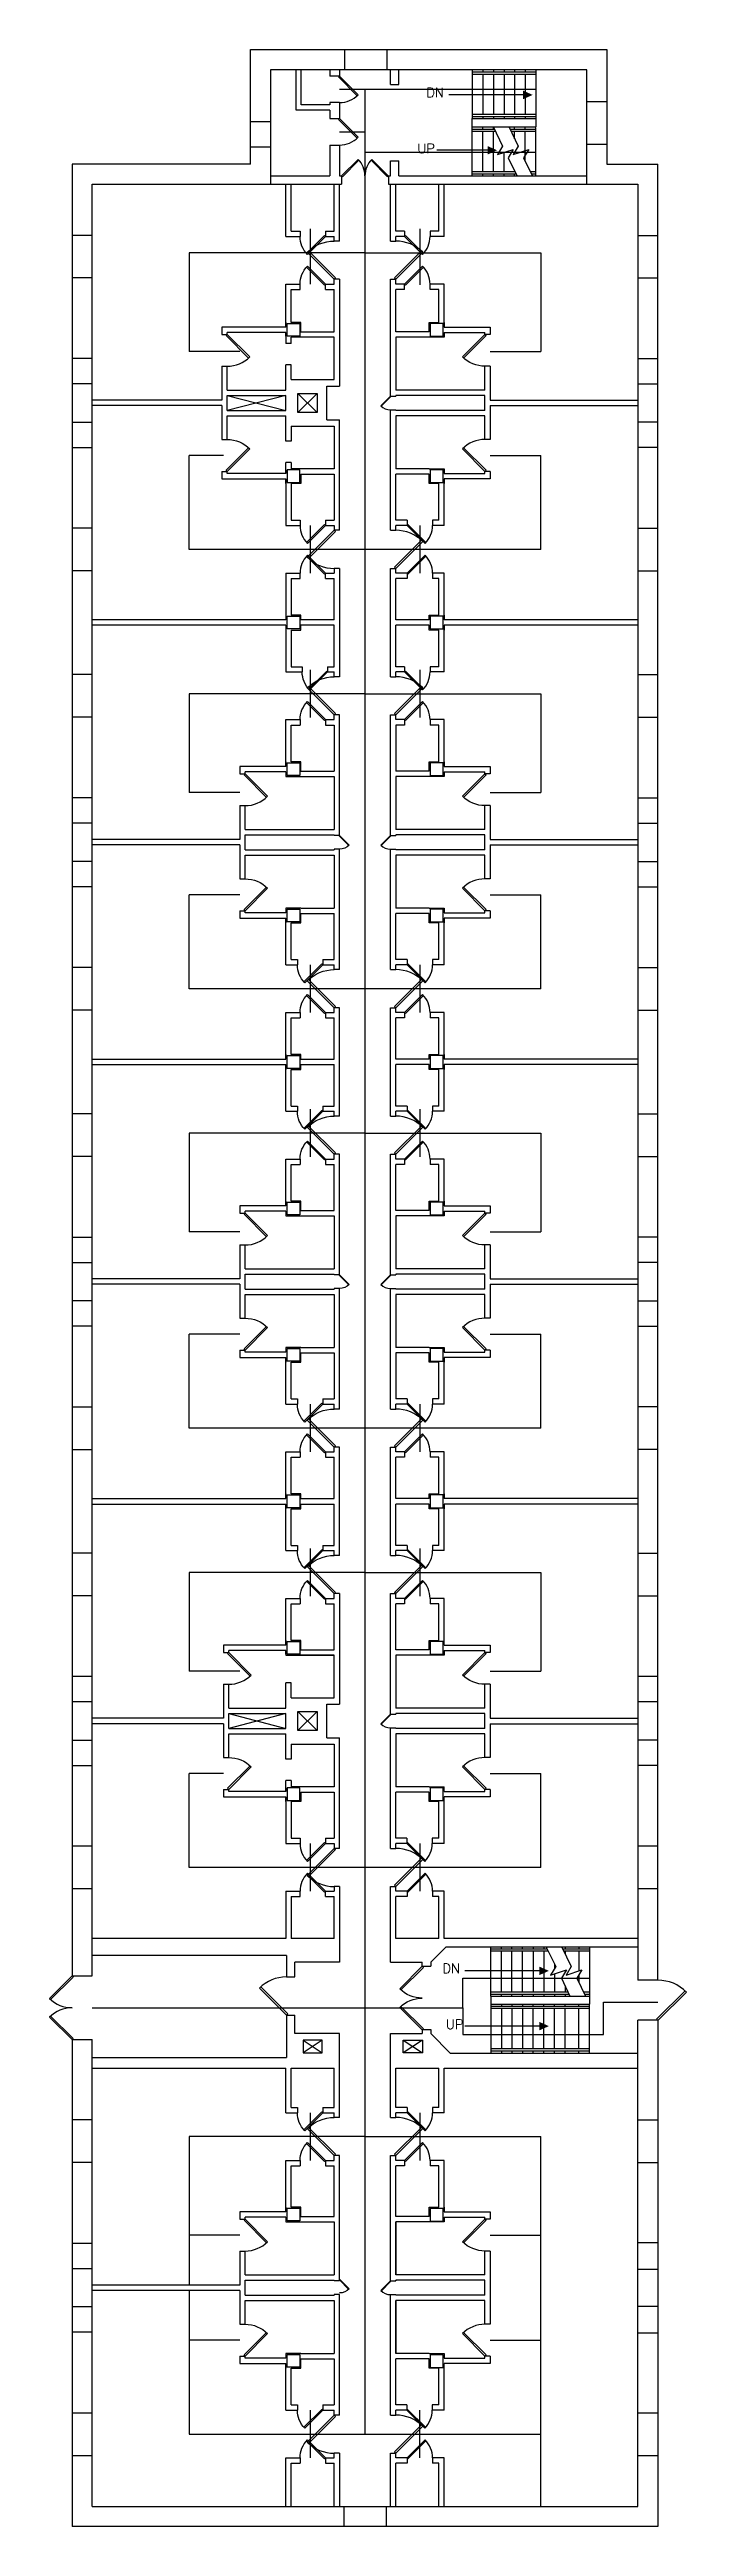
# Model space of a CAD drawing. Header units: inches. Extents: x 3065873 to 3065923, y 1245127 to 1245321.
import ezdxf

# ---------------------------------------------------------------- set-up
doc = ezdxf.new("R2010")
doc.units = ezdxf.units.IN
doc.header["$MEASUREMENT"] = 0
for name, color, linetype in [('A-CENT', 6, 'Continuous'), ('A-DOOR', 2, 'Continuous'), ('A-FLOR-LEVL', 3, 'Continuous'), ('A-WALL', 7, 'Continuous'), ('S-COLS', 5, 'Continuous')]:
    doc.layers.add(name, color=color, linetype=linetype)
doc.layers.get('0').off()
doc.styles.add('SIMPLEX', font='simplex')

msp = doc.modelspace()

# ---------------------------------------------------------------- texts
at = {"layer": 'A-FLOR-LEVL', "style": 'SIMPLEX'}
for s, p in [('DN', (3065902.5, 1245317.38)), ('UP', (3065901.79, 1245312.99)), ('DN', (3065903.76, 1245170.08)), ('UP', (3065904.03, 1245165.69))]:
    msp.add_text(s, height=0.75, dxfattribs=at).set_placement(p)

# ---------------------------------------------------------------- blocks, each defined once
blk = doc.blocks.new('ARR')
blk.add_line((0, 0), (0, -70.1))
blk.add_solid([(-4, 0), (4, 0), (0, 9)])
blk = doc.blocks.new('ADO101')
for p, q in [((0.465624, -0.034373), (-0.240645, 0.671896)), ((-0.207108, 0.707105), (0.499997, 0)), ((0.499997, 0), (0.465624, -0.034373))]:
    blk.add_line(p, q)
blk.add_arc((0.499997, 0), 0.999997, 135, 180)
blk = doc.blocks.new('ADO401')
for p, q in [((-0.146446, 0.353552), (-0.499999, 0)), ((-0.499999, 0), (-0.482812, -0.017187)), ((-0.482812, -0.017187), (-0.129678, 0.335948)), ((-0.129678, 0.335948), (-0.146446, 0.353552)), ((0.129678, 0.335948), (0.146446, 0.353552)), ((0.482812, -0.017187), (0.129678, 0.335948)), ((0.146446, 0.353552), (0.499999, 0)), ((0.499999, 0), (0.482812, -0.017187))]:
    blk.add_line(p, q)
for centre, start, end in [((-0.499999, 0), 0, 45), ((0.499999, 0), 135, 180)]:
    blk.add_arc(centre, 0.499999, start, end)
blk = doc.blocks.new('ADO001')
for p, q in [((0.207106, 0.707105), (-0.499999, 0)), ((-0.465625, -0.034373), (0.240643, 0.671896)), ((-0.499999, 0), (-0.465625, -0.034373))]:
    blk.add_line(p, q)
blk.add_arc((-0.499999, 0), 0.999997, 0, 45)

# ---------------------------------------------------------------- linework, layer by layer
at = {"layer": 'A-CENT'}
for points in [[(3065895.68, 1245318.01), (3065897.68, 1245318.01)], [(3065897.68, 1245318.01), (3065897.68, 1245133.88)], [(3065897.68, 1245318.01), (3065911.1, 1245318.01)], [(3065895.68, 1245314.67), (3065897.68, 1245314.67)], [(3065911.1, 1245313.05), (3065897.68, 1245313.05)], [(3065893.37, 1245307.04), (3065893.37, 1245305.17)], [(3065901.99, 1245307.04), (3065901.99, 1245305.17)], [(3065883.87, 1245305.17), (3065883.87, 1245297.42)], [(3065897.68, 1245305.17), (3065883.87, 1245305.17)], [(3065893.37, 1245305.17), (3065893.37, 1245302.71)], [(3065897.68, 1245305.17), (3065911.49, 1245305.17)], [(3065901.99, 1245305.17), (3065901.99, 1245302.65)], [(3065911.49, 1245305.17), (3065911.49, 1245297.42)], [(3065887.85, 1245297.42), (3065883.87, 1245297.42)], [(3065907.52, 1245297.42), (3065911.49, 1245297.42)], [(3065883.87, 1245281.88), (3065883.87, 1245289.26)], [(3065886.56, 1245289.26), (3065883.87, 1245289.26)], [(3065907.52, 1245289.26), (3065911.49, 1245289.26)], [(3065911.49, 1245281.88), (3065911.49, 1245289.26)], [(3065893.37, 1245283.76), (3065893.37, 1245281.88)], [(3065901.99, 1245283.76), (3065901.99, 1245281.88)], [(3065893.37, 1245281.88), (3065883.87, 1245281.88)], [(3065897.68, 1245281.88), (3065893.37, 1245281.88)], [(3065893.37, 1245281.88), (3065893.37, 1245280.01)], [(3065911.49, 1245281.88), (3065897.68, 1245281.88)], [(3065901.99, 1245281.88), (3065901.99, 1245280.01)], [(3065893.37, 1245272.42), (3065893.37, 1245270.54)], [(3065901.99, 1245272.42), (3065901.99, 1245270.54)], [(3065883.87, 1245270.54), (3065883.87, 1245262.8)], [(3065897.68, 1245270.54), (3065883.87, 1245270.54)], [(3065893.37, 1245270.54), (3065893.37, 1245268.67)], [(3065897.68, 1245270.54), (3065911.49, 1245270.54)], [(3065901.99, 1245270.54), (3065901.99, 1245268.67)], [(3065911.49, 1245270.54), (3065911.49, 1245262.8)], [(3065887.85, 1245262.8), (3065883.87, 1245262.8)], [(3065907.52, 1245262.8), (3065911.49, 1245262.8)], [(3065883.87, 1245247.38), (3065883.87, 1245254.76)], [(3065887.85, 1245254.76), (3065883.87, 1245254.76)], [(3065907.52, 1245254.76), (3065911.49, 1245254.76)], [(3065911.49, 1245247.38), (3065911.49, 1245254.76)], [(3065893.37, 1245247.38), (3065883.87, 1245247.38)], [(3065893.37, 1245249.26), (3065893.37, 1245247.38)], [(3065897.68, 1245247.38), (3065893.37, 1245247.38)], [(3065893.37, 1245247.38), (3065893.37, 1245245.51)], [(3065911.49, 1245247.38), (3065897.68, 1245247.38)], [(3065901.99, 1245249.26), (3065901.99, 1245247.38)], [(3065901.99, 1245247.38), (3065901.99, 1245245.51)], [(3065893.37, 1245237.92), (3065893.37, 1245236.04)], [(3065901.99, 1245237.92), (3065901.99, 1245236.04)], [(3065883.87, 1245236.04), (3065883.87, 1245228.3)], [(3065897.68, 1245236.04), (3065883.87, 1245236.04)], [(3065893.37, 1245236.04), (3065893.37, 1245234.17)], [(3065897.68, 1245236.04), (3065911.49, 1245236.04)], [(3065901.99, 1245236.04), (3065901.99, 1245234.17)], [(3065911.49, 1245236.04), (3065911.49, 1245228.3)], [(3065887.85, 1245228.3), (3065883.87, 1245228.3)], [(3065907.52, 1245228.3), (3065911.49, 1245228.3)], [(3065883.87, 1245212.88), (3065883.87, 1245220.26)], [(3065887.85, 1245220.26), (3065883.87, 1245220.26)], [(3065907.52, 1245220.26), (3065911.49, 1245220.26)], [(3065911.49, 1245212.88), (3065911.49, 1245220.26)], [(3065893.37, 1245214.76), (3065893.37, 1245212.88)], [(3065901.99, 1245214.76), (3065901.99, 1245212.88)], [(3065893.37, 1245212.88), (3065883.87, 1245212.88)], [(3065897.68, 1245212.88), (3065893.37, 1245212.88)], [(3065893.37, 1245212.88), (3065893.37, 1245211.01)], [(3065911.49, 1245212.88), (3065897.68, 1245212.88)], [(3065901.99, 1245212.88), (3065901.99, 1245211.01)], [(3065893.37, 1245203.42), (3065893.37, 1245201.54)], [(3065901.99, 1245203.42), (3065901.99, 1245201.54)], [(3065883.87, 1245201.54), (3065883.87, 1245193.8)], [(3065897.68, 1245201.54), (3065883.87, 1245201.54)], [(3065893.37, 1245201.54), (3065893.37, 1245199.67)], [(3065897.68, 1245201.54), (3065911.49, 1245201.54)], [(3065901.99, 1245201.54), (3065901.99, 1245199.67)], [(3065911.49, 1245201.54), (3065911.49, 1245193.8)], [(3065887.85, 1245193.8), (3065883.87, 1245193.8)], [(3065907.52, 1245193.8), (3065911.49, 1245193.8)], [(3065883.87, 1245178.38), (3065883.87, 1245185.76)], [(3065886.56, 1245185.76), (3065883.87, 1245185.76)], [(3065907.52, 1245185.76), (3065911.49, 1245185.76)], [(3065911.49, 1245178.38), (3065911.49, 1245185.76)], [(3065893.37, 1245180.26), (3065893.37, 1245178.38)], [(3065901.99, 1245180.26), (3065901.99, 1245178.38)], [(3065893.37, 1245178.38), (3065883.87, 1245178.38)], [(3065893.37, 1245178.38), (3065893.37, 1245176.51)], [(3065897.68, 1245178.38), (3065893.37, 1245178.38)], [(3065911.49, 1245178.38), (3065897.68, 1245178.38)], [(3065901.99, 1245178.38), (3065901.99, 1245176.51)], [(3065905.36, 1245167.36), (3065905.36, 1245169.69)], [(3065905.36, 1245169.69), (3065907.55, 1245169.69)], [(3065907.56, 1245169.69), (3065908.39, 1245169.69)], [(3065908.39, 1245169.69), (3065909.22, 1245169.69)], [(3065909.22, 1245169.69), (3065910.06, 1245169.69)], [(3065910.06, 1245169.69), (3065910.89, 1245169.69)], [(3065910.89, 1245169.69), (3065911.72, 1245169.69)], [(3065911.72, 1245169.69), (3065912.56, 1245169.69)], [(3065912.56, 1245169.69), (3065913.39, 1245169.69)], [(3065913.39, 1245169.69), (3065914.47, 1245169.69)], [(3065914.47, 1245169.69), (3065915.3, 1245169.69)], [(3065916.41, 1245165.25), (3065916.41, 1245167.79)], [(3065916.41, 1245167.79), (3065920.68, 1245167.79)], [(3065876.27, 1245167.36), (3065897.68, 1245167.36)], [(3065897.68, 1245167.36), (3065905.36, 1245167.36)], [(3065905.36, 1245167.36), (3065905.36, 1245165.25)], [(3065905.36, 1245165.25), (3065907.55, 1245165.25)], [(3065907.56, 1245165.25), (3065908.39, 1245165.25)], [(3065908.39, 1245165.25), (3065909.22, 1245165.25)], [(3065909.22, 1245165.25), (3065910.06, 1245165.25)], [(3065910.06, 1245165.25), (3065910.89, 1245165.25)], [(3065910.89, 1245165.25), (3065911.72, 1245165.25)], [(3065911.72, 1245165.25), (3065912.56, 1245165.25)], [(3065912.56, 1245165.25), (3065913.39, 1245165.25)], [(3065913.39, 1245165.25), (3065914.47, 1245165.25)], [(3065914.47, 1245165.25), (3065915.3, 1245165.25)], [(3065915.3, 1245165.25), (3065916.41, 1245165.25)], [(3065893.37, 1245159.12), (3065893.37, 1245157.25)], [(3065901.99, 1245159.12), (3065901.99, 1245157.25)], [(3065883.87, 1245157.25), (3065883.87, 1245145.59)], [(3065897.68, 1245157.25), (3065883.87, 1245157.25)], [(3065893.37, 1245157.25), (3065893.37, 1245155.37)], [(3065897.68, 1245157.25), (3065911.49, 1245157.25)], [(3065901.99, 1245157.25), (3065901.99, 1245155.37)], [(3065911.49, 1245128.21), (3065911.49, 1245157.25)], [(3065887.85, 1245149.51), (3065883.87, 1245149.51)], [(3065907.52, 1245149.51), (3065911.49, 1245149.51)], [(3065883.87, 1245145.17), (3065883.87, 1245141.29)], [(3065887.85, 1245141.26), (3065883.87, 1245141.26)], [(3065883.87, 1245141.26), (3065883.87, 1245133.88)], [(3065907.52, 1245141.26), (3065911.49, 1245141.26)], [(3065893.37, 1245135.76), (3065893.37, 1245133.88)], [(3065901.96, 1245135.76), (3065901.96, 1245133.88)], [(3065883.87, 1245133.88), (3065893.37, 1245133.88)], [(3065893.37, 1245133.88), (3065897.68, 1245133.88)], [(3065893.37, 1245133.88), (3065893.37, 1245132.01)], [(3065897.68, 1245133.88), (3065901.96, 1245133.88)], [(3065901.96, 1245133.88), (3065901.96, 1245132.01)], [(3065901.96, 1245133.88), (3065911.49, 1245133.88)]]:
    msp.add_lwpolyline(points, dxfattribs=at)
at = {"layer": 'A-FLOR-LEVL'}
for p, q in [((3065906.1, 1245319.55), (3065906.1, 1245315.71)), ((3065906.1, 1245319.38), (3065911.1, 1245319.38)), ((3065906.93, 1245319.55), (3065906.93, 1245319.38)), ((3065907.77, 1245319.55), (3065907.77, 1245319.38)), ((3065908.6, 1245319.55), (3065908.6, 1245319.38)), ((3065909.43, 1245319.55), (3065909.43, 1245319.38)), ((3065910.27, 1245319.55), (3065910.27, 1245319.38)), ((3065911.1, 1245319.55), (3065911.1, 1245315.75)), ((3065906.1, 1245319.21), (3065911.1, 1245319.21)), ((3065906.93, 1245319.21), (3065906.93, 1245316.05)), ((3065907.77, 1245319.21), (3065907.77, 1245316.05)), ((3065908.6, 1245319.21), (3065908.6, 1245316.05)), ((3065909.43, 1245319.21), (3065909.43, 1245316.05)), ((3065910.27, 1245319.21), (3065910.27, 1245316.05)), ((3065906.1, 1245316.05), (3065911.1, 1245316.05)), ((3065906.1, 1245315.88), (3065911.1, 1245315.88)), ((3065906.93, 1245315.88), (3065906.93, 1245315.71)), ((3065907.77, 1245315.88), (3065907.77, 1245315.71)), ((3065908.6, 1245315.88), (3065908.6, 1245315.71)), ((3065909.43, 1245315.88), (3065909.43, 1245315.71)), ((3065910.27, 1245315.88), (3065910.27, 1245315.71)), ((3065906.1, 1245311.21), (3065906.1, 1245315.05)), ((3065906.1, 1245314.88), (3065907.84, 1245314.88)), ((3065906.1, 1245314.71), (3065907.92, 1245314.71)), ((3065906.93, 1245314.88), (3065906.93, 1245315.05)), ((3065906.93, 1245311.55), (3065906.93, 1245314.71)), ((3065907.74, 1245315.08), (3065908.49, 1245313.54)), ((3065907.77, 1245314.88), (3065907.77, 1245315.05)), ((3065907.77, 1245311.55), (3065907.77, 1245314.71)), ((3065908.97, 1245315.08), (3065909.71, 1245313.54)), ((3065909.06, 1245314.88), (3065911.1, 1245314.88)), ((3065909.14, 1245314.71), (3065911.1, 1245314.71)), ((3065909.71, 1245313.54), (3065909.31, 1245312.88)), ((3065909.43, 1245314.88), (3065909.43, 1245315.05)), ((3065909.43, 1245314.11), (3065909.43, 1245314.71)), ((3065910.27, 1245314.88), (3065910.27, 1245315.05)), ((3065910.27, 1245312.38), (3065910.27, 1245314.71)), ((3065911.1, 1245311.21), (3065911.1, 1245315.01)), ((3065907.31, 1245313.22), (3065903.31, 1245313.22)), ((3065906.1, 1245311.55), (3065909.45, 1245311.55)), ((3065908.6, 1245311.55), (3065908.6, 1245313.05)), ((3065908.92, 1245312.63), (3065909.6, 1245311.23)), ((3065909.31, 1245312.88), (3065910.55, 1245313.29)), ((3065909.43, 1245312.92), (3065909.43, 1245313.08)), ((3065909.43, 1245311.55), (3065909.43, 1245311.58)), ((3065910.55, 1245313.29), (3065910.14, 1245312.63)), ((3065910.14, 1245312.63), (3065910.82, 1245311.23)), ((3065910.67, 1245311.55), (3065911.1, 1245311.55)), ((3065906.1, 1245311.38), (3065909.53, 1245311.38)), ((3065906.93, 1245311.21), (3065906.93, 1245311.38)), ((3065907.77, 1245311.21), (3065907.77, 1245311.38)), ((3065908.6, 1245311.21), (3065908.6, 1245311.38)), ((3065909.43, 1245311.21), (3065909.43, 1245311.38)), ((3065910.75, 1245311.38), (3065911.1, 1245311.38)), ((3065907.56, 1245168.28), (3065907.56, 1245172.13)), ((3065912, 1245171.96), (3065907.56, 1245171.96)), ((3065912.08, 1245171.8), (3065907.56, 1245171.8)), ((3065908.39, 1245171.96), (3065908.39, 1245172.13)), ((3065908.39, 1245168.61), (3065908.39, 1245171.8)), ((3065909.22, 1245171.96), (3065909.22, 1245172.13)), ((3065909.22, 1245168.61), (3065909.22, 1245171.8)), ((3065910.06, 1245171.96), (3065910.06, 1245172.13)), ((3065910.06, 1245168.61), (3065910.06, 1245171.8)), ((3065910.89, 1245172.13), (3065910.89, 1245171.96)), ((3065910.89, 1245171.8), (3065910.89, 1245168.61)), ((3065911.72, 1245172.13), (3065911.72, 1245171.96)), ((3065911.72, 1245171.8), (3065911.72, 1245168.61)), ((3065911.92, 1245172.13), (3065912.66, 1245170.59)), ((3065913.14, 1245172.13), (3065913.88, 1245170.59)), ((3065915.3, 1245171.96), (3065913.22, 1245171.96)), ((3065915.3, 1245171.8), (3065913.3, 1245171.8)), ((3065913.39, 1245172.13), (3065913.39, 1245171.96)), ((3065913.39, 1245171.8), (3065913.39, 1245171.61)), ((3065914.47, 1245172.13), (3065914.47, 1245171.96)), ((3065914.47, 1245171.8), (3065914.47, 1245170.26)), ((3065915.3, 1245172.13), (3065915.3, 1245168.28)), ((3065912.56, 1245170.81), (3065912.56, 1245170.41)), ((3065912.56, 1245170.03), (3065912.56, 1245168.61)), ((3065913.1, 1245169.68), (3065913.77, 1245168.28)), ((3065913.39, 1245170.31), (3065913.39, 1245170.17)), ((3065914.32, 1245169.68), (3065915, 1245168.28)), ((3065914.47, 1245169.93), (3065914.47, 1245169.38)), ((3065907.56, 1245168.61), (3065913.61, 1245168.61)), ((3065907.56, 1245168.44), (3065913.69, 1245168.44)), ((3065907.56, 1245167.65), (3065907.56, 1245163.8)), ((3065908.39, 1245168.28), (3065908.39, 1245168.44)), ((3065908.39, 1245167.65), (3065908.39, 1245167.49)), ((3065909.22, 1245168.28), (3065909.22, 1245168.44)), ((3065909.22, 1245167.65), (3065909.22, 1245167.49)), ((3065910.06, 1245168.28), (3065910.06, 1245168.44)), ((3065910.06, 1245167.65), (3065910.06, 1245167.49)), ((3065910.89, 1245168.44), (3065910.89, 1245168.28)), ((3065910.89, 1245167.49), (3065910.89, 1245167.65)), ((3065911.72, 1245168.44), (3065911.72, 1245168.28)), ((3065911.72, 1245167.49), (3065911.72, 1245167.65)), ((3065912.56, 1245168.44), (3065912.56, 1245168.28)), ((3065912.56, 1245167.49), (3065912.56, 1245167.65)), ((3065913.39, 1245169.07), (3065913.39, 1245168.61)), ((3065913.39, 1245168.44), (3065913.39, 1245168.28)), ((3065913.39, 1245167.49), (3065913.39, 1245167.65)), ((3065914.47, 1245167.49), (3065914.47, 1245167.65)), ((3065914.83, 1245168.61), (3065915.3, 1245168.61)), ((3065914.91, 1245168.44), (3065915.3, 1245168.44)), ((3065915.3, 1245163.8), (3065915.3, 1245167.65)), ((3065907.56, 1245167.49), (3065915.3, 1245167.49)), ((3065907.56, 1245167.32), (3065915.3, 1245167.32)), ((3065908.39, 1245167.32), (3065908.39, 1245164.13)), ((3065909.22, 1245167.32), (3065909.22, 1245164.13)), ((3065910.06, 1245167.32), (3065910.06, 1245164.13)), ((3065910.89, 1245164.13), (3065910.89, 1245167.32)), ((3065911.72, 1245164.13), (3065911.72, 1245167.32)), ((3065912.56, 1245164.13), (3065912.56, 1245167.32)), ((3065913.39, 1245164.13), (3065913.39, 1245167.32)), ((3065914.47, 1245164.13), (3065914.47, 1245167.32)), ((3065915.3, 1245164.13), (3065907.56, 1245164.13)), ((3065915.3, 1245163.96), (3065907.56, 1245163.96)), ((3065908.39, 1245163.96), (3065908.39, 1245163.8)), ((3065909.22, 1245163.96), (3065909.22, 1245163.8)), ((3065910.06, 1245163.96), (3065910.06, 1245163.8)), ((3065910.89, 1245163.8), (3065910.89, 1245163.96)), ((3065911.72, 1245163.8), (3065911.72, 1245163.96)), ((3065912.56, 1245163.8), (3065912.56, 1245163.96)), ((3065913.39, 1245163.8), (3065913.39, 1245163.96)), ((3065914.47, 1245163.8), (3065914.47, 1245163.96))]:
    msp.add_line(p, q, dxfattribs=at)
for points in [[(3065908.49, 1245313.54), (3065908.09, 1245312.88), (3065909.32, 1245313.29), (3065908.92, 1245312.63)], [(3065912.66, 1245170.59), (3065912.26, 1245169.93), (3065913.5, 1245170.34), (3065913.1, 1245169.68)], [(3065913.88, 1245170.59), (3065913.48, 1245169.93), (3065914.72, 1245170.34), (3065914.32, 1245169.68)]]:
    msp.add_lwpolyline(points, dxfattribs=at)
msp.add_solid([(3065907.31, 1245313.55), (3065907.31, 1245312.89), (3065908.05, 1245313.22)], dxfattribs=at)
at = {"layer": 'A-WALL'}
for p, q in [((3065888.68, 1245312.13), (3065888.68, 1245321.13)), ((3065888.68, 1245321.13), (3065916.68, 1245321.13)), ((3065915.1, 1245319.55), (3065890.27, 1245319.55)), ((3065890.27, 1245319.55), (3065890.27, 1245310.55)), ((3065892.27, 1245316.38), (3065892.27, 1245319.55)), ((3065892.68, 1245316.8), (3065892.68, 1245319.55)), ((3065894.93, 1245319.55), (3065894.93, 1245319.05)), ((3065895.68, 1245319.55), (3065895.68, 1245319.05)), ((3065896.07, 1245321.13), (3065896.07, 1245319.55)), ((3065899.4, 1245321.13), (3065899.4, 1245319.55)), ((3065899.68, 1245318.38), (3065899.68, 1245319.55)), ((3065900.35, 1245318.38), (3065900.35, 1245319.55)), ((3065915.1, 1245310.55), (3065915.1, 1245319.55)), ((3065916.68, 1245321.13), (3065916.68, 1245312.13)), ((3065895.68, 1245319.05), (3065894.93, 1245319.05)), ((3065899.68, 1245318.38), (3065900.35, 1245318.38)), ((3065890.27, 1245315.46), (3065888.68, 1245315.46)), ((3065894.93, 1245316.38), (3065892.27, 1245316.38)), ((3065894.93, 1245316.8), (3065892.68, 1245316.8)), ((3065894.93, 1245316.96), (3065894.93, 1245316.8)), ((3065895.68, 1245316.96), (3065894.93, 1245316.96)), ((3065894.93, 1245316.38), (3065894.93, 1245315.71)), ((3065894.93, 1245315.71), (3065895.68, 1245315.71)), ((3065895.68, 1245316.96), (3065895.68, 1245315.71)), ((3065906.1, 1245315.71), (3065911.1, 1245315.71)), ((3065906.1, 1245315.05), (3065906.1, 1245315.71)), ((3065911.1, 1245315.71), (3065911.1, 1245315.05)), ((3065915.1, 1245317.05), (3065916.68, 1245317.05)), ((3065894.93, 1245313.63), (3065894.93, 1245311.21)), ((3065894.93, 1245313.63), (3065895.68, 1245313.63)), ((3065895.68, 1245313.63), (3065895.68, 1245311.21)), ((3065906.1, 1245315.05), (3065911.1, 1245315.05)), ((3065915.1, 1245313.71), (3065916.68, 1245313.71)), ((3065888.68, 1245312.13), (3065874.68, 1245312.13)), ((3065874.68, 1245312.13), (3065874.68, 1245169.86)), ((3065890.27, 1245313.46), (3065888.68, 1245313.46)), ((3065899.68, 1245312.38), (3065900.35, 1245312.38)), ((3065899.68, 1245311.21), (3065899.68, 1245312.38)), ((3065900.35, 1245311.21), (3065900.35, 1245312.38)), ((3065916.68, 1245312.13), (3065920.68, 1245312.13)), ((3065920.68, 1245169.53), (3065920.68, 1245312.13)), ((3065876.27, 1245310.55), (3065895.85, 1245310.55)), ((3065876.27, 1245169.86), (3065876.27, 1245310.55)), ((3065890.27, 1245311.21), (3065894.93, 1245311.21)), ((3065891.47, 1245306.46), (3065891.47, 1245310.55)), ((3065891.89, 1245306.88), (3065891.89, 1245310.55)), ((3065895.27, 1245306.88), (3065895.27, 1245310.55)), ((3065895.68, 1245311.21), (3065895.85, 1245311.21)), ((3065895.68, 1245306.09), (3065895.68, 1245310.55)), ((3065895.85, 1245311.21), (3065895.85, 1245310.55)), ((3065899.52, 1245311.21), (3065899.68, 1245311.21)), ((3065899.52, 1245311.21), (3065899.52, 1245310.55)), ((3065899.52, 1245310.55), (3065919.1, 1245310.55)), ((3065899.68, 1245306.09), (3065899.68, 1245310.55)), ((3065900.1, 1245306.88), (3065900.1, 1245310.55)), ((3065900.35, 1245311.21), (3065915.1, 1245311.21)), ((3065903.47, 1245306.88), (3065903.47, 1245310.55)), ((3065903.89, 1245306.46), (3065903.89, 1245310.55)), ((3065919.1, 1245310.55), (3065919.1, 1245169.53)), ((3065876.27, 1245306.53), (3065874.68, 1245306.53)), ((3065891.47, 1245306.46), (3065892.58, 1245306.46)), ((3065891.89, 1245306.88), (3065892.58, 1245306.88)), ((3065892.58, 1245306.88), (3065892.58, 1245306.46)), ((3065894.58, 1245306.88), (3065894.58, 1245306.46)), ((3065894.58, 1245306.88), (3065895.27, 1245306.88)), ((3065894.58, 1245306.46), (3065895.27, 1245306.46)), ((3065895.27, 1245306.09), (3065895.27, 1245306.46)), ((3065895.68, 1245306.09), (3065895.27, 1245306.09)), ((3065899.68, 1245306.09), (3065900.1, 1245306.09)), ((3065900.79, 1245306.88), (3065900.1, 1245306.88)), ((3065900.1, 1245306.09), (3065900.1, 1245306.46)), ((3065900.79, 1245306.46), (3065900.1, 1245306.46)), ((3065900.79, 1245306.88), (3065900.79, 1245306.46)), ((3065903.47, 1245306.88), (3065902.79, 1245306.88)), ((3065902.79, 1245306.88), (3065902.79, 1245306.46)), ((3065903.89, 1245306.46), (3065902.79, 1245306.46)), ((3065919.1, 1245306.53), (3065920.68, 1245306.53)), ((3065876.27, 1245303.2), (3065874.68, 1245303.2)), ((3065891.47, 1245299.34), (3065891.47, 1245302.71)), ((3065891.47, 1245302.71), (3065892.58, 1245302.71)), ((3065891.89, 1245302.3), (3065892.58, 1245302.3)), ((3065891.89, 1245299.71), (3065891.89, 1245302.3)), ((3065892.58, 1245302.3), (3065892.58, 1245302.71)), ((3065894.58, 1245302.3), (3065894.58, 1245302.71)), ((3065894.58, 1245302.71), (3065895.27, 1245302.71)), ((3065894.58, 1245302.3), (3065895.27, 1245302.3)), ((3065895.68, 1245303.09), (3065895.27, 1245303.09)), ((3065895.27, 1245302.71), (3065895.27, 1245303.09)), ((3065895.27, 1245298.96), (3065895.27, 1245302.3)), ((3065895.68, 1245303.09), (3065895.68, 1245294.71)), ((3065899.68, 1245303.09), (3065900.1, 1245303.09)), ((3065899.68, 1245293.92), (3065899.68, 1245303.09)), ((3065900.1, 1245302.71), (3065900.1, 1245303.09)), ((3065900.79, 1245302.71), (3065900.1, 1245302.71)), ((3065900.1, 1245298.96), (3065900.1, 1245302.3)), ((3065900.79, 1245302.3), (3065900.1, 1245302.3)), ((3065900.79, 1245302.3), (3065900.79, 1245302.71)), ((3065903.89, 1245302.71), (3065902.79, 1245302.71)), ((3065902.79, 1245302.3), (3065902.79, 1245302.71)), ((3065903.47, 1245302.3), (3065902.79, 1245302.3)), ((3065903.47, 1245299.71), (3065903.47, 1245302.3)), ((3065903.89, 1245299.34), (3065903.89, 1245302.71)), ((3065919.1, 1245303.2), (3065920.68, 1245303.2)), ((3065886.44, 1245299.34), (3065886.44, 1245298.76)), ((3065891.47, 1245299.34), (3065886.44, 1245299.34)), ((3065886.44, 1245298.76), (3065886.86, 1245298.76)), ((3065886.86, 1245298.76), (3065886.86, 1245298.92)), ((3065891.47, 1245298.92), (3065886.86, 1245298.92)), ((3065891.47, 1245299.71), (3065891.47, 1245299.34)), ((3065891.47, 1245298.92), (3065891.47, 1245298.55)), ((3065891.47, 1245298.63), (3065891.47, 1245298.92)), ((3065891.47, 1245298.92), (3065891.47, 1245298.05)), ((3065891.89, 1245298.05), (3065891.47, 1245298.05)), ((3065892.64, 1245299.71), (3065891.89, 1245299.71)), ((3065895.27, 1245298.55), (3065891.89, 1245298.55)), ((3065891.89, 1245298.05), (3065891.89, 1245298.55)), ((3065892.64, 1245298.96), (3065892.64, 1245299.71)), ((3065892.64, 1245298.96), (3065895.27, 1245298.96)), ((3065895.27, 1245295.21), (3065895.27, 1245298.55)), ((3065902.72, 1245298.96), (3065900.1, 1245298.96)), ((3065902.72, 1245298.55), (3065900.1, 1245298.55)), ((3065900.1, 1245298.55), (3065900.1, 1245294.38)), ((3065902.72, 1245299.71), (3065903.47, 1245299.71)), ((3065902.72, 1245298.96), (3065902.72, 1245299.71)), ((3065903.89, 1245298.55), (3065902.72, 1245298.55)), ((3065903.89, 1245299.71), (3065903.89, 1245299.34)), ((3065903.89, 1245299.34), (3065907.52, 1245299.34)), ((3065903.89, 1245298.63), (3065903.89, 1245298.92)), ((3065903.89, 1245298.92), (3065903.89, 1245298.55)), ((3065903.89, 1245298.92), (3065907.1, 1245298.92)), ((3065907.1, 1245298.76), (3065907.1, 1245298.92)), ((3065907.52, 1245298.76), (3065907.1, 1245298.76)), ((3065907.52, 1245299.34), (3065907.52, 1245298.76)), ((3065876.27, 1245296.88), (3065874.68, 1245296.88)), ((3065886.44, 1245296.26), (3065886.86, 1245296.26)), ((3065886.44, 1245296.26), (3065886.44, 1245293.59)), ((3065886.86, 1245294.38), (3065886.86, 1245296.26)), ((3065891.89, 1245296.38), (3065891.47, 1245296.38)), ((3065891.47, 1245294.38), (3065891.47, 1245296.38)), ((3065891.89, 1245295.21), (3065891.89, 1245296.38)), ((3065907.52, 1245296.26), (3065907.1, 1245296.26)), ((3065907.1, 1245294.38), (3065907.1, 1245296.26)), ((3065907.52, 1245296.26), (3065907.52, 1245293.59)), ((3065919.1, 1245296.88), (3065920.68, 1245296.88)), ((3065876.27, 1245294.88), (3065874.68, 1245294.88)), ((3065886.86, 1245294.38), (3065891.47, 1245294.38)), ((3065891.89, 1245295.21), (3065895.27, 1245295.21)), ((3065892.42, 1245294.13), (3065893.92, 1245294.13)), ((3065892.42, 1245292.63), (3065892.42, 1245294.13)), ((3065893.92, 1245294.13), (3065893.92, 1245292.63)), ((3065894.68, 1245292.05), (3065894.68, 1245294.71)), ((3065894.68, 1245294.71), (3065895.68, 1245294.71)), ((3065907.1, 1245294.38), (3065900.1, 1245294.38)), ((3065919.1, 1245294.88), (3065920.68, 1245294.88)), ((3065886.44, 1245293.59), (3065876.27, 1245293.59)), ((3065886.44, 1245293.17), (3065876.27, 1245293.17)), ((3065886.44, 1245293.17), (3065886.44, 1245290.51)), ((3065886.86, 1245293.96), (3065891.47, 1245293.96)), ((3065886.86, 1245292.8), (3065886.86, 1245293.96)), ((3065886.86, 1245292.8), (3065891.47, 1245292.8)), ((3065886.86, 1245292.38), (3065891.47, 1245292.38)), ((3065886.86, 1245290.51), (3065886.86, 1245292.38)), ((3065891.47, 1245292.8), (3065891.47, 1245293.96)), ((3065891.47, 1245290.38), (3065891.47, 1245292.38)), ((3065893.92, 1245292.63), (3065892.42, 1245292.63)), ((3065899.68, 1245293.92), (3065900.1, 1245293.92)), ((3065899.68, 1245283.38), (3065899.68, 1245292.84)), ((3065899.68, 1245292.84), (3065900.1, 1245292.84)), ((3065907.1, 1245293.96), (3065900.1, 1245293.96)), ((3065900.1, 1245293.96), (3065900.1, 1245293.92)), ((3065900.1, 1245292.84), (3065900.1, 1245292.8)), ((3065907.1, 1245292.8), (3065900.1, 1245292.8)), ((3065907.1, 1245292.38), (3065900.1, 1245292.38)), ((3065900.1, 1245292.38), (3065900.1, 1245288.21)), ((3065907.1, 1245292.8), (3065907.1, 1245293.96)), ((3065907.1, 1245290.51), (3065907.1, 1245292.38)), ((3065907.52, 1245293.59), (3065919.1, 1245293.59)), ((3065907.52, 1245293.17), (3065919.1, 1245293.17)), ((3065907.52, 1245293.17), (3065907.52, 1245290.51)), ((3065874.68, 1245291.88), (3065876.27, 1245291.88)), ((3065886.44, 1245290.51), (3065886.86, 1245290.51)), ((3065891.89, 1245290.38), (3065891.47, 1245290.38)), ((3065891.89, 1245291.55), (3065895.27, 1245291.55)), ((3065891.89, 1245291.55), (3065891.89, 1245290.38)), ((3065894.68, 1245292.05), (3065895.68, 1245292.05)), ((3065895.27, 1245291.55), (3065895.27, 1245288.21)), ((3065895.68, 1245283.38), (3065895.68, 1245292.05)), ((3065907.52, 1245290.51), (3065907.1, 1245290.51)), ((3065920.68, 1245291.88), (3065919.1, 1245291.88)), ((3065874.68, 1245289.88), (3065876.27, 1245289.88)), ((3065891.89, 1245288.71), (3065891.47, 1245288.71)), ((3065891.47, 1245287.84), (3065891.47, 1245288.71)), ((3065891.47, 1245287.84), (3065891.47, 1245288.21)), ((3065891.89, 1245288.71), (3065891.89, 1245288.21)), ((3065895.27, 1245288.21), (3065891.89, 1245288.21)), ((3065902.72, 1245288.21), (3065900.1, 1245288.21)), ((3065902.72, 1245288.21), (3065903.89, 1245288.21)), ((3065903.89, 1245288.21), (3065903.89, 1245287.84)), ((3065920.68, 1245289.88), (3065919.1, 1245289.88)), ((3065886.44, 1245288.01), (3065886.86, 1245288.01)), ((3065886.44, 1245288.01), (3065886.44, 1245287.42)), ((3065886.44, 1245287.42), (3065891.47, 1245287.42)), ((3065886.86, 1245287.84), (3065886.86, 1245288.01)), ((3065891.47, 1245287.84), (3065886.86, 1245287.84)), ((3065891.47, 1245288.13), (3065891.47, 1245287.84)), ((3065891.47, 1245287.05), (3065891.47, 1245287.42)), ((3065891.47, 1245287.42), (3065891.47, 1245283.76)), ((3065891.89, 1245287.05), (3065891.89, 1245284.17)), ((3065892.64, 1245287.05), (3065891.89, 1245287.05)), ((3065892.64, 1245287.8), (3065895.27, 1245287.8)), ((3065892.64, 1245287.8), (3065892.64, 1245287.05)), ((3065895.27, 1245287.8), (3065895.27, 1245284.17)), ((3065902.72, 1245287.8), (3065900.1, 1245287.8)), ((3065900.1, 1245284.17), (3065900.1, 1245287.8)), ((3065902.72, 1245287.05), (3065902.72, 1245287.8)), ((3065903.47, 1245287.05), (3065902.72, 1245287.05)), ((3065903.47, 1245284.17), (3065903.47, 1245287.05)), ((3065903.89, 1245287.84), (3065907.1, 1245287.84)), ((3065903.89, 1245283.76), (3065903.89, 1245287.42)), ((3065903.89, 1245287.42), (3065903.89, 1245287.05)), ((3065907.52, 1245287.42), (3065903.89, 1245287.42)), ((3065907.52, 1245288.01), (3065907.1, 1245288.01)), ((3065907.1, 1245287.84), (3065907.1, 1245288.01)), ((3065907.52, 1245288.01), (3065907.52, 1245287.42)), ((3065876.27, 1245283.55), (3065874.68, 1245283.55)), ((3065891.47, 1245283.76), (3065892.58, 1245283.76)), ((3065891.89, 1245284.17), (3065892.58, 1245284.17)), ((3065892.58, 1245284.17), (3065892.58, 1245283.76)), ((3065894.58, 1245284.17), (3065895.27, 1245284.17)), ((3065894.58, 1245284.17), (3065894.58, 1245283.76)), ((3065894.58, 1245283.76), (3065895.27, 1245283.76)), ((3065895.27, 1245283.76), (3065895.27, 1245283.38)), ((3065895.68, 1245283.38), (3065895.27, 1245283.38)), ((3065899.68, 1245283.38), (3065900.1, 1245283.38)), ((3065900.99, 1245284.17), (3065900.1, 1245284.17)), ((3065900.1, 1245283.38), (3065900.1, 1245283.76)), ((3065900.99, 1245283.76), (3065900.1, 1245283.76)), ((3065900.99, 1245284.17), (3065900.99, 1245283.76)), ((3065903.47, 1245284.17), (3065902.99, 1245284.17)), ((3065902.99, 1245284.17), (3065902.99, 1245283.76)), ((3065903.89, 1245283.76), (3065902.99, 1245283.76)), ((3065919.1, 1245283.55), (3065920.68, 1245283.55)), ((3065876.27, 1245280.21), (3065874.68, 1245280.21)), ((3065891.47, 1245280.01), (3065892.58, 1245280.01)), ((3065891.47, 1245280.01), (3065891.47, 1245276.34)), ((3065891.89, 1245279.59), (3065892.58, 1245279.59)), ((3065891.89, 1245279.59), (3065891.89, 1245276.71)), ((3065892.58, 1245279.59), (3065892.58, 1245280.01)), ((3065894.58, 1245280.01), (3065895.27, 1245280.01)), ((3065894.58, 1245279.59), (3065894.58, 1245280.01)), ((3065894.58, 1245279.59), (3065895.27, 1245279.59)), ((3065895.27, 1245280.38), (3065895.27, 1245280.01)), ((3065895.68, 1245280.38), (3065895.27, 1245280.38)), ((3065895.27, 1245276.34), (3065895.27, 1245279.59)), ((3065895.68, 1245280.38), (3065895.68, 1245271.88)), ((3065899.68, 1245280.38), (3065900.1, 1245280.38)), ((3065899.68, 1245271.88), (3065899.68, 1245280.38)), ((3065900.1, 1245280.01), (3065900.1, 1245280.38)), ((3065900.99, 1245280.01), (3065900.1, 1245280.01)), ((3065900.1, 1245276.34), (3065900.1, 1245279.59)), ((3065900.99, 1245279.59), (3065900.1, 1245279.59)), ((3065900.99, 1245280.01), (3065900.99, 1245279.59)), ((3065903.89, 1245280.01), (3065902.99, 1245280.01)), ((3065902.99, 1245280.01), (3065902.99, 1245279.59)), ((3065903.47, 1245279.59), (3065902.99, 1245279.59)), ((3065903.47, 1245276.71), (3065903.47, 1245279.59)), ((3065903.89, 1245276.34), (3065903.89, 1245280.01)), ((3065919.1, 1245280.21), (3065920.68, 1245280.21)), ((3065892.64, 1245276.71), (3065891.89, 1245276.71)), ((3065892.64, 1245276.34), (3065892.64, 1245276.71)), ((3065902.72, 1245276.71), (3065903.47, 1245276.71)), ((3065902.72, 1245276.34), (3065902.72, 1245276.71)), ((3065903.89, 1245276.71), (3065903.89, 1245276.34)), ((3065891.47, 1245276.34), (3065876.27, 1245276.34)), ((3065891.47, 1245275.92), (3065876.27, 1245275.92)), ((3065891.47, 1245275.92), (3065891.47, 1245272.26)), ((3065891.89, 1245275.55), (3065892.64, 1245275.55)), ((3065891.89, 1245275.55), (3065891.89, 1245272.67)), ((3065895.27, 1245276.34), (3065892.64, 1245276.34)), ((3065895.27, 1245275.92), (3065892.64, 1245275.92)), ((3065892.64, 1245275.55), (3065892.64, 1245275.92)), ((3065895.27, 1245272.67), (3065895.27, 1245275.92)), ((3065902.72, 1245276.34), (3065900.1, 1245276.34)), ((3065900.1, 1245272.67), (3065900.1, 1245275.92)), ((3065902.72, 1245275.92), (3065900.1, 1245275.92)), ((3065902.72, 1245275.55), (3065902.72, 1245275.92)), ((3065903.47, 1245275.55), (3065902.72, 1245275.55)), ((3065903.47, 1245272.67), (3065903.47, 1245275.55)), ((3065919.1, 1245276.34), (3065903.89, 1245276.34)), ((3065919.1, 1245275.92), (3065903.89, 1245275.92)), ((3065903.89, 1245272.26), (3065903.89, 1245275.92)), ((3065903.89, 1245275.92), (3065903.89, 1245275.55)), ((3065891.89, 1245272.67), (3065892.75, 1245272.67)), ((3065892.75, 1245272.67), (3065892.75, 1245272.26)), ((3065894.75, 1245272.67), (3065894.75, 1245272.26)), ((3065894.75, 1245272.67), (3065895.27, 1245272.67)), ((3065900.79, 1245272.67), (3065900.1, 1245272.67)), ((3065900.79, 1245272.67), (3065900.79, 1245272.26)), ((3065903.47, 1245272.67), (3065902.79, 1245272.67)), ((3065902.79, 1245272.67), (3065902.79, 1245272.26)), ((3065876.27, 1245272.05), (3065874.68, 1245272.05)), ((3065891.47, 1245272.26), (3065892.75, 1245272.26)), ((3065894.75, 1245272.26), (3065895.27, 1245272.26)), ((3065895.27, 1245271.88), (3065895.27, 1245272.26)), ((3065895.68, 1245271.88), (3065895.27, 1245271.88)), ((3065899.68, 1245271.88), (3065900.1, 1245271.88)), ((3065900.1, 1245271.88), (3065900.1, 1245272.26)), ((3065900.79, 1245272.26), (3065900.1, 1245272.26)), ((3065903.89, 1245272.26), (3065902.79, 1245272.26)), ((3065919.1, 1245272.05), (3065920.68, 1245272.05)), ((3065895.68, 1245268.88), (3065895.27, 1245268.88)), ((3065895.27, 1245268.51), (3065895.27, 1245268.88)), ((3065895.68, 1245259.42), (3065895.68, 1245268.88)), ((3065899.68, 1245268.88), (3065900.1, 1245268.88)), ((3065899.68, 1245259.42), (3065899.68, 1245268.88)), ((3065900.1, 1245268.51), (3065900.1, 1245268.88)), ((3065876.27, 1245268.71), (3065874.68, 1245268.71)), ((3065891.47, 1245264.84), (3065891.47, 1245268.51)), ((3065891.47, 1245268.51), (3065892.58, 1245268.51)), ((3065891.89, 1245265.21), (3065891.89, 1245268.09)), ((3065891.89, 1245268.09), (3065892.58, 1245268.09)), ((3065892.58, 1245268.51), (3065892.58, 1245268.09)), ((3065894.58, 1245268.51), (3065894.58, 1245268.09)), ((3065894.58, 1245268.51), (3065895.27, 1245268.51)), ((3065894.58, 1245268.09), (3065895.27, 1245268.09)), ((3065895.27, 1245268.09), (3065895.27, 1245264.46)), ((3065900.79, 1245268.51), (3065900.1, 1245268.51)), ((3065900.1, 1245268.09), (3065900.1, 1245264.46)), ((3065900.79, 1245268.09), (3065900.1, 1245268.09)), ((3065900.79, 1245268.51), (3065900.79, 1245268.09)), ((3065903.89, 1245268.51), (3065902.79, 1245268.51)), ((3065902.79, 1245268.51), (3065902.79, 1245268.09)), ((3065903.47, 1245268.09), (3065902.79, 1245268.09)), ((3065903.47, 1245265.21), (3065903.47, 1245268.09)), ((3065903.89, 1245264.84), (3065903.89, 1245268.51)), ((3065919.1, 1245268.71), (3065920.68, 1245268.71)), ((3065891.47, 1245265.21), (3065891.47, 1245264.84)), ((3065892.64, 1245265.21), (3065891.89, 1245265.21)), ((3065892.64, 1245264.46), (3065892.64, 1245265.21)), ((3065902.72, 1245265.21), (3065903.47, 1245265.21)), ((3065902.72, 1245264.46), (3065902.72, 1245265.21)), ((3065903.89, 1245265.21), (3065903.89, 1245264.84)), ((3065887.85, 1245264.84), (3065887.85, 1245264.26)), ((3065891.47, 1245264.84), (3065887.85, 1245264.84)), ((3065887.85, 1245264.26), (3065888.27, 1245264.26)), ((3065888.27, 1245264.26), (3065888.27, 1245264.42)), ((3065891.47, 1245264.42), (3065888.27, 1245264.42)), ((3065891.47, 1245264.42), (3065891.47, 1245264.05)), ((3065891.47, 1245264.05), (3065892.64, 1245264.05)), ((3065892.64, 1245264.46), (3065895.27, 1245264.46)), ((3065892.64, 1245264.05), (3065895.27, 1245264.05)), ((3065895.27, 1245264.05), (3065895.27, 1245259.88)), ((3065902.72, 1245264.46), (3065900.1, 1245264.46)), ((3065902.72, 1245264.05), (3065900.1, 1245264.05)), ((3065900.1, 1245264.05), (3065900.1, 1245259.88)), ((3065903.89, 1245264.05), (3065902.72, 1245264.05)), ((3065903.89, 1245264.84), (3065907.52, 1245264.84)), ((3065903.89, 1245264.42), (3065903.89, 1245264.05)), ((3065903.89, 1245264.42), (3065907.1, 1245264.42)), ((3065907.1, 1245264.26), (3065907.1, 1245264.42)), ((3065907.52, 1245264.26), (3065907.1, 1245264.26)), ((3065907.52, 1245264.84), (3065907.52, 1245264.26)), ((3065876.27, 1245262.38), (3065874.68, 1245262.38)), ((3065887.85, 1245261.76), (3065888.27, 1245261.76)), ((3065887.85, 1245261.76), (3065887.85, 1245259.09)), ((3065888.27, 1245259.88), (3065888.27, 1245261.76)), ((3065907.52, 1245261.76), (3065907.1, 1245261.76)), ((3065907.1, 1245259.88), (3065907.1, 1245261.76)), ((3065907.52, 1245261.76), (3065907.52, 1245259.09)), ((3065919.1, 1245262.38), (3065920.68, 1245262.38)), ((3065876.27, 1245260.38), (3065874.68, 1245260.38)), ((3065887.85, 1245259.09), (3065876.27, 1245259.09)), ((3065888.27, 1245259.88), (3065895.27, 1245259.88)), ((3065888.27, 1245259.46), (3065895.27, 1245259.46)), ((3065888.27, 1245258.3), (3065888.27, 1245259.46)), ((3065895.27, 1245259.46), (3065895.27, 1245259.42)), ((3065895.68, 1245259.42), (3065895.27, 1245259.42)), ((3065899.68, 1245259.42), (3065900.1, 1245259.42)), ((3065907.1, 1245259.88), (3065900.1, 1245259.88)), ((3065900.1, 1245259.46), (3065900.1, 1245259.42)), ((3065907.1, 1245259.46), (3065900.1, 1245259.46)), ((3065907.1, 1245258.3), (3065907.1, 1245259.46)), ((3065907.52, 1245259.09), (3065919.1, 1245259.09)), ((3065919.1, 1245260.38), (3065920.68, 1245260.38)), ((3065876.27, 1245257.38), (3065874.68, 1245257.38)), ((3065887.85, 1245258.67), (3065876.27, 1245258.67)), ((3065887.85, 1245258.67), (3065887.85, 1245256.01)), ((3065888.27, 1245258.3), (3065895.27, 1245258.3)), ((3065888.27, 1245257.88), (3065895.27, 1245257.88)), ((3065888.27, 1245256.01), (3065888.27, 1245257.88)), ((3065895.68, 1245258.34), (3065895.27, 1245258.34)), ((3065895.27, 1245258.34), (3065895.27, 1245258.3)), ((3065895.27, 1245257.88), (3065895.27, 1245253.71)), ((3065895.68, 1245248.88), (3065895.68, 1245258.34)), ((3065899.68, 1245248.88), (3065899.68, 1245258.34)), ((3065899.68, 1245258.34), (3065900.1, 1245258.34)), ((3065900.1, 1245258.34), (3065900.1, 1245258.3)), ((3065907.1, 1245258.3), (3065900.1, 1245258.3)), ((3065907.1, 1245257.88), (3065900.1, 1245257.88)), ((3065900.1, 1245257.88), (3065900.1, 1245253.71)), ((3065907.1, 1245256.01), (3065907.1, 1245257.88)), ((3065907.52, 1245258.67), (3065919.1, 1245258.67)), ((3065907.52, 1245258.67), (3065907.52, 1245256.01)), ((3065919.1, 1245257.38), (3065920.68, 1245257.38)), ((3065876.27, 1245255.38), (3065874.68, 1245255.38)), ((3065887.85, 1245256.01), (3065888.27, 1245256.01)), ((3065907.52, 1245256.01), (3065907.1, 1245256.01)), ((3065919.1, 1245255.38), (3065920.68, 1245255.38)), ((3065887.85, 1245253.51), (3065888.27, 1245253.51)), ((3065887.85, 1245253.51), (3065887.85, 1245252.92)), ((3065888.27, 1245253.34), (3065888.27, 1245253.51)), ((3065891.47, 1245253.34), (3065888.27, 1245253.34)), ((3065891.47, 1245253.71), (3065891.47, 1245253.34)), ((3065892.64, 1245253.71), (3065891.47, 1245253.71)), ((3065892.64, 1245253.71), (3065895.27, 1245253.71)), ((3065892.64, 1245253.3), (3065895.27, 1245253.3)), ((3065892.64, 1245252.55), (3065892.64, 1245253.3)), ((3065895.27, 1245249.67), (3065895.27, 1245253.3)), ((3065902.72, 1245253.71), (3065900.1, 1245253.71)), ((3065900.1, 1245249.67), (3065900.1, 1245253.3)), ((3065902.72, 1245253.3), (3065900.1, 1245253.3)), ((3065902.72, 1245253.71), (3065903.89, 1245253.71)), ((3065902.72, 1245252.55), (3065902.72, 1245253.3)), ((3065903.89, 1245253.71), (3065903.89, 1245253.34)), ((3065903.89, 1245253.34), (3065907.1, 1245253.34)), ((3065907.52, 1245253.51), (3065907.1, 1245253.51)), ((3065907.1, 1245253.34), (3065907.1, 1245253.51)), ((3065907.52, 1245253.51), (3065907.52, 1245252.92)), ((3065887.85, 1245252.92), (3065891.47, 1245252.92)), ((3065891.47, 1245249.26), (3065891.47, 1245252.92)), ((3065891.47, 1245252.92), (3065891.47, 1245252.55)), ((3065891.89, 1245249.67), (3065891.89, 1245252.55)), ((3065891.89, 1245252.55), (3065892.64, 1245252.55)), ((3065903.47, 1245252.55), (3065902.72, 1245252.55)), ((3065903.47, 1245249.67), (3065903.47, 1245252.55)), ((3065903.89, 1245252.92), (3065903.89, 1245252.55)), ((3065903.89, 1245249.26), (3065903.89, 1245252.92)), ((3065907.52, 1245252.92), (3065903.89, 1245252.92)), ((3065891.89, 1245249.67), (3065892.37, 1245249.67)), ((3065892.37, 1245249.67), (3065892.37, 1245249.26)), ((3065894.37, 1245249.67), (3065894.37, 1245249.26)), ((3065894.37, 1245249.67), (3065895.27, 1245249.67)), ((3065900.99, 1245249.67), (3065900.1, 1245249.67)), ((3065900.99, 1245249.67), (3065900.99, 1245249.26)), ((3065903.47, 1245249.67), (3065902.99, 1245249.67)), ((3065902.99, 1245249.67), (3065902.99, 1245249.26)), ((3065876.27, 1245249.05), (3065874.68, 1245249.05)), ((3065891.47, 1245249.26), (3065892.37, 1245249.26)), ((3065894.37, 1245249.26), (3065895.27, 1245249.26)), ((3065895.27, 1245248.88), (3065895.27, 1245249.26)), ((3065895.68, 1245248.88), (3065895.27, 1245248.88)), ((3065899.68, 1245248.88), (3065900.1, 1245248.88)), ((3065900.1, 1245248.88), (3065900.1, 1245249.26)), ((3065900.99, 1245249.26), (3065900.1, 1245249.26)), ((3065903.89, 1245249.26), (3065902.99, 1245249.26)), ((3065919.1, 1245249.05), (3065920.68, 1245249.05)), ((3065876.27, 1245245.71), (3065874.68, 1245245.71)), ((3065891.47, 1245241.84), (3065891.47, 1245245.51)), ((3065891.47, 1245245.51), (3065892.58, 1245245.51)), ((3065892.58, 1245245.51), (3065892.58, 1245245.09)), ((3065894.58, 1245245.51), (3065894.58, 1245245.09)), ((3065894.58, 1245245.51), (3065895.27, 1245245.51)), ((3065895.68, 1245245.88), (3065895.27, 1245245.88)), ((3065895.27, 1245245.51), (3065895.27, 1245245.88)), ((3065895.68, 1245237.38), (3065895.68, 1245245.88)), ((3065899.68, 1245245.88), (3065900.1, 1245245.88)), ((3065899.68, 1245237.38), (3065899.68, 1245245.88)), ((3065900.1, 1245245.51), (3065900.1, 1245245.88)), ((3065900.79, 1245245.51), (3065900.1, 1245245.51)), ((3065900.79, 1245245.51), (3065900.79, 1245245.09)), ((3065903.89, 1245245.51), (3065902.79, 1245245.51)), ((3065902.79, 1245245.51), (3065902.79, 1245245.09)), ((3065903.89, 1245241.84), (3065903.89, 1245245.51)), ((3065919.1, 1245245.71), (3065920.68, 1245245.71)), ((3065891.89, 1245242.21), (3065891.89, 1245245.09)), ((3065891.89, 1245245.09), (3065892.58, 1245245.09)), ((3065894.58, 1245245.09), (3065895.27, 1245245.09)), ((3065895.27, 1245241.84), (3065895.27, 1245245.09)), ((3065900.1, 1245241.84), (3065900.1, 1245245.09)), ((3065900.79, 1245245.09), (3065900.1, 1245245.09)), ((3065903.47, 1245245.09), (3065902.79, 1245245.09)), ((3065903.47, 1245242.21), (3065903.47, 1245245.09)), ((3065876.27, 1245241.84), (3065891.47, 1245241.84)), ((3065891.47, 1245242.21), (3065891.47, 1245241.84)), ((3065892.64, 1245242.21), (3065891.89, 1245242.21)), ((3065892.64, 1245241.84), (3065892.64, 1245242.21)), ((3065892.64, 1245241.84), (3065895.27, 1245241.84)), ((3065902.72, 1245241.84), (3065900.1, 1245241.84)), ((3065902.72, 1245242.21), (3065903.47, 1245242.21)), ((3065902.72, 1245241.84), (3065902.72, 1245242.21)), ((3065903.89, 1245242.21), (3065903.89, 1245241.84)), ((3065919.1, 1245241.84), (3065903.89, 1245241.84)), ((3065876.27, 1245241.42), (3065891.47, 1245241.42)), ((3065891.47, 1245237.76), (3065891.47, 1245241.42)), ((3065891.47, 1245241.42), (3065891.47, 1245241.05)), ((3065891.89, 1245238.17), (3065891.89, 1245241.05)), ((3065891.89, 1245241.05), (3065892.64, 1245241.05)), ((3065892.64, 1245241.42), (3065895.27, 1245241.42)), ((3065892.64, 1245241.05), (3065892.64, 1245241.42)), ((3065895.27, 1245238.17), (3065895.27, 1245241.42)), ((3065900.1, 1245238.17), (3065900.1, 1245241.42)), ((3065902.72, 1245241.42), (3065900.1, 1245241.42)), ((3065902.72, 1245241.05), (3065902.72, 1245241.42)), ((3065903.47, 1245241.05), (3065902.72, 1245241.05)), ((3065903.47, 1245238.17), (3065903.47, 1245241.05)), ((3065919.1, 1245241.42), (3065903.89, 1245241.42)), ((3065903.89, 1245237.76), (3065903.89, 1245241.42)), ((3065903.89, 1245241.42), (3065903.89, 1245241.05)), ((3065891.47, 1245237.76), (3065892.37, 1245237.76)), ((3065891.89, 1245238.17), (3065892.37, 1245238.17)), ((3065892.37, 1245238.17), (3065892.37, 1245237.76)), ((3065894.37, 1245238.17), (3065894.37, 1245237.76)), ((3065894.37, 1245238.17), (3065895.27, 1245238.17)), ((3065894.37, 1245237.76), (3065895.27, 1245237.76)), ((3065895.27, 1245237.38), (3065895.27, 1245237.76)), ((3065900.99, 1245238.17), (3065900.1, 1245238.17)), ((3065900.1, 1245237.38), (3065900.1, 1245237.76)), ((3065900.99, 1245237.76), (3065900.1, 1245237.76)), ((3065900.99, 1245238.17), (3065900.99, 1245237.76)), ((3065903.47, 1245238.17), (3065902.99, 1245238.17)), ((3065902.99, 1245238.17), (3065902.99, 1245237.76)), ((3065903.89, 1245237.76), (3065902.99, 1245237.76)), ((3065876.27, 1245237.55), (3065874.68, 1245237.55)), ((3065895.68, 1245237.38), (3065895.27, 1245237.38)), ((3065899.68, 1245237.38), (3065900.1, 1245237.38)), ((3065919.1, 1245237.55), (3065920.68, 1245237.55)), ((3065876.27, 1245234.21), (3065874.68, 1245234.21)), ((3065891.47, 1245230.34), (3065891.47, 1245234.01)), ((3065891.47, 1245234.01), (3065892.58, 1245234.01)), ((3065892.58, 1245234.01), (3065892.58, 1245233.59)), ((3065894.58, 1245234.01), (3065894.58, 1245233.59)), ((3065894.58, 1245234.01), (3065895.27, 1245234.01)), ((3065895.68, 1245234.38), (3065895.27, 1245234.38)), ((3065895.27, 1245234.01), (3065895.27, 1245234.38)), ((3065895.68, 1245224.92), (3065895.68, 1245234.38)), ((3065899.68, 1245234.38), (3065900.1, 1245234.38)), ((3065899.68, 1245224.92), (3065899.68, 1245234.38)), ((3065900.1, 1245234.01), (3065900.1, 1245234.38)), ((3065900.79, 1245234.01), (3065900.1, 1245234.01)), ((3065900.79, 1245234.01), (3065900.79, 1245233.59)), ((3065903.89, 1245234.01), (3065902.79, 1245234.01)), ((3065902.79, 1245234.01), (3065902.79, 1245233.59)), ((3065903.89, 1245230.34), (3065903.89, 1245234.01)), ((3065919.1, 1245234.21), (3065920.68, 1245234.21)), ((3065891.89, 1245230.71), (3065891.89, 1245233.59)), ((3065891.89, 1245233.59), (3065892.58, 1245233.59)), ((3065894.58, 1245233.59), (3065895.27, 1245233.59)), ((3065895.27, 1245229.96), (3065895.27, 1245233.59)), ((3065900.1, 1245229.96), (3065900.1, 1245233.59)), ((3065900.79, 1245233.59), (3065900.1, 1245233.59)), ((3065903.47, 1245233.59), (3065902.79, 1245233.59)), ((3065903.47, 1245230.71), (3065903.47, 1245233.59)), ((3065887.85, 1245230.34), (3065887.85, 1245229.76)), ((3065891.47, 1245230.34), (3065887.85, 1245230.34)), ((3065888.27, 1245229.76), (3065888.27, 1245229.92)), ((3065891.47, 1245229.92), (3065888.27, 1245229.92)), ((3065891.47, 1245230.71), (3065891.47, 1245230.34)), ((3065891.47, 1245229.92), (3065891.47, 1245229.55)), ((3065891.47, 1245229.92), (3065891.47, 1245229.55)), ((3065892.64, 1245230.71), (3065891.89, 1245230.71)), ((3065892.64, 1245229.96), (3065892.64, 1245230.71)), ((3065892.64, 1245229.96), (3065895.27, 1245229.96)), ((3065902.72, 1245229.96), (3065900.1, 1245229.96)), ((3065902.72, 1245230.71), (3065903.47, 1245230.71)), ((3065902.72, 1245229.96), (3065902.72, 1245230.71)), ((3065903.89, 1245230.71), (3065903.89, 1245230.34)), ((3065903.89, 1245230.34), (3065907.52, 1245230.34)), ((3065903.89, 1245229.92), (3065903.89, 1245229.55)), ((3065903.89, 1245229.92), (3065903.89, 1245229.55)), ((3065903.89, 1245229.92), (3065907.1, 1245229.92)), ((3065907.1, 1245229.76), (3065907.1, 1245229.92)), ((3065907.52, 1245230.34), (3065907.52, 1245229.76)), ((3065887.85, 1245229.76), (3065888.27, 1245229.76)), ((3065891.47, 1245229.55), (3065892.64, 1245229.55)), ((3065892.64, 1245229.55), (3065895.27, 1245229.55)), ((3065895.27, 1245229.55), (3065895.27, 1245225.38)), ((3065902.72, 1245229.55), (3065900.1, 1245229.55)), ((3065900.1, 1245229.55), (3065900.1, 1245225.38)), ((3065903.89, 1245229.55), (3065902.72, 1245229.55)), ((3065907.52, 1245229.76), (3065907.1, 1245229.76)), ((3065874.68, 1245227.88), (3065876.27, 1245227.88)), ((3065887.85, 1245227.26), (3065888.27, 1245227.26)), ((3065887.85, 1245227.26), (3065887.85, 1245224.59)), ((3065888.27, 1245225.38), (3065888.27, 1245227.26)), ((3065907.52, 1245227.26), (3065907.1, 1245227.26)), ((3065907.1, 1245225.38), (3065907.1, 1245227.26)), ((3065907.52, 1245227.26), (3065907.52, 1245224.59)), ((3065920.68, 1245227.88), (3065919.1, 1245227.88)), ((3065874.68, 1245225.88), (3065876.27, 1245225.88)), ((3065887.85, 1245224.59), (3065876.27, 1245224.59)), ((3065887.85, 1245224.17), (3065876.27, 1245224.17)), ((3065887.85, 1245224.17), (3065887.85, 1245221.51)), ((3065888.27, 1245225.38), (3065895.27, 1245225.38)), ((3065888.27, 1245224.96), (3065895.27, 1245224.96)), ((3065888.27, 1245223.8), (3065888.27, 1245224.96)), ((3065895.27, 1245224.96), (3065895.27, 1245224.92)), ((3065895.68, 1245224.92), (3065895.27, 1245224.92)), ((3065899.68, 1245224.92), (3065900.1, 1245224.92)), ((3065907.1, 1245225.38), (3065900.1, 1245225.38)), ((3065900.1, 1245224.96), (3065900.1, 1245224.92)), ((3065907.1, 1245224.96), (3065900.1, 1245224.96)), ((3065907.1, 1245223.8), (3065907.1, 1245224.96)), ((3065907.52, 1245224.59), (3065919.1, 1245224.59)), ((3065907.52, 1245224.17), (3065919.1, 1245224.17)), ((3065907.52, 1245224.17), (3065907.52, 1245221.51)), ((3065920.68, 1245225.88), (3065919.1, 1245225.88)), ((3065876.27, 1245222.88), (3065874.68, 1245222.88)), ((3065888.27, 1245223.8), (3065895.27, 1245223.8)), ((3065888.27, 1245223.38), (3065895.27, 1245223.38)), ((3065888.27, 1245221.51), (3065888.27, 1245223.38)), ((3065895.68, 1245223.84), (3065895.27, 1245223.84)), ((3065895.27, 1245223.84), (3065895.27, 1245223.8)), ((3065895.27, 1245223.38), (3065895.27, 1245219.21)), ((3065895.68, 1245214.38), (3065895.68, 1245223.84)), ((3065899.68, 1245214.38), (3065899.68, 1245223.84)), ((3065899.68, 1245223.84), (3065900.1, 1245223.84)), ((3065900.1, 1245223.84), (3065900.1, 1245223.8)), ((3065907.1, 1245223.8), (3065900.1, 1245223.8)), ((3065907.1, 1245223.38), (3065900.1, 1245223.38)), ((3065900.1, 1245223.38), (3065900.1, 1245219.21)), ((3065907.1, 1245221.51), (3065907.1, 1245223.38)), ((3065919.1, 1245222.88), (3065920.68, 1245222.88)), ((3065876.27, 1245220.88), (3065874.68, 1245220.88)), ((3065887.85, 1245221.51), (3065888.27, 1245221.51)), ((3065907.52, 1245221.51), (3065907.1, 1245221.51)), ((3065919.1, 1245220.88), (3065920.68, 1245220.88)), ((3065887.85, 1245219.01), (3065888.27, 1245219.01)), ((3065887.85, 1245219.01), (3065887.85, 1245218.42)), ((3065887.85, 1245218.42), (3065891.47, 1245218.42)), ((3065888.27, 1245218.84), (3065888.27, 1245219.01)), ((3065891.47, 1245218.84), (3065888.27, 1245218.84)), ((3065891.47, 1245219.21), (3065891.47, 1245218.84)), ((3065892.64, 1245219.21), (3065891.47, 1245219.21)), ((3065891.47, 1245219.21), (3065891.47, 1245218.84)), ((3065891.47, 1245218.42), (3065891.47, 1245218.05)), ((3065891.47, 1245214.76), (3065891.47, 1245218.42)), ((3065892.64, 1245219.21), (3065895.27, 1245219.21)), ((3065892.64, 1245218.8), (3065895.27, 1245218.8)), ((3065892.64, 1245218.05), (3065892.64, 1245218.8)), ((3065895.27, 1245218.8), (3065895.27, 1245215.17)), ((3065902.72, 1245219.21), (3065900.1, 1245219.21)), ((3065902.72, 1245218.8), (3065900.1, 1245218.8)), ((3065900.1, 1245218.8), (3065900.1, 1245215.17)), ((3065902.72, 1245219.21), (3065903.89, 1245219.21)), ((3065902.72, 1245218.05), (3065902.72, 1245218.8)), ((3065903.89, 1245219.21), (3065903.89, 1245218.84)), ((3065903.89, 1245219.21), (3065903.89, 1245218.84)), ((3065903.89, 1245218.84), (3065907.1, 1245218.84)), ((3065903.89, 1245214.76), (3065903.89, 1245218.42)), ((3065903.89, 1245218.42), (3065903.89, 1245218.05)), ((3065907.52, 1245218.42), (3065903.89, 1245218.42)), ((3065907.52, 1245219.01), (3065907.1, 1245219.01)), ((3065907.1, 1245218.84), (3065907.1, 1245219.01)), ((3065907.52, 1245219.01), (3065907.52, 1245218.42)), ((3065891.89, 1245215.17), (3065891.89, 1245218.05)), ((3065891.89, 1245218.05), (3065892.64, 1245218.05)), ((3065903.47, 1245218.05), (3065902.72, 1245218.05)), ((3065903.47, 1245215.17), (3065903.47, 1245218.05)), ((3065874.68, 1245214.55), (3065876.27, 1245214.55)), ((3065891.47, 1245214.76), (3065892.37, 1245214.76)), ((3065891.89, 1245215.17), (3065892.37, 1245215.17)), ((3065892.37, 1245215.17), (3065892.37, 1245214.76)), ((3065894.37, 1245215.17), (3065894.37, 1245214.76)), ((3065894.37, 1245215.17), (3065895.27, 1245215.17)), ((3065894.37, 1245214.76), (3065895.27, 1245214.76)), ((3065895.27, 1245214.38), (3065895.27, 1245214.76)), ((3065895.68, 1245214.38), (3065895.27, 1245214.38)), ((3065899.68, 1245214.38), (3065900.1, 1245214.38)), ((3065900.99, 1245215.17), (3065900.1, 1245215.17)), ((3065900.1, 1245214.38), (3065900.1, 1245214.76)), ((3065900.99, 1245214.76), (3065900.1, 1245214.76)), ((3065900.99, 1245215.17), (3065900.99, 1245214.76)), ((3065903.47, 1245215.17), (3065902.99, 1245215.17)), ((3065902.99, 1245215.17), (3065902.99, 1245214.76)), ((3065903.89, 1245214.76), (3065902.99, 1245214.76)), ((3065920.68, 1245214.55), (3065919.1, 1245214.55)), ((3065874.68, 1245211.21), (3065876.27, 1245211.21)), ((3065891.47, 1245207.34), (3065891.47, 1245211.01)), ((3065891.47, 1245211.01), (3065892.58, 1245211.01)), ((3065891.89, 1245207.71), (3065891.89, 1245210.59)), ((3065891.89, 1245210.59), (3065892.58, 1245210.59)), ((3065892.58, 1245211.01), (3065892.58, 1245210.59)), ((3065894.58, 1245211.01), (3065894.58, 1245210.59)), ((3065894.58, 1245211.01), (3065895.27, 1245211.01)), ((3065894.58, 1245210.59), (3065895.27, 1245210.59)), ((3065895.68, 1245211.38), (3065895.27, 1245211.38)), ((3065895.27, 1245211.01), (3065895.27, 1245211.38)), ((3065895.27, 1245207.34), (3065895.27, 1245210.59)), ((3065895.68, 1245202.88), (3065895.68, 1245211.38)), ((3065899.68, 1245211.38), (3065900.1, 1245211.38)), ((3065899.68, 1245202.88), (3065899.68, 1245211.38)), ((3065900.1, 1245211.01), (3065900.1, 1245211.38)), ((3065900.79, 1245211.01), (3065900.1, 1245211.01)), ((3065900.1, 1245207.34), (3065900.1, 1245210.59)), ((3065900.79, 1245210.59), (3065900.1, 1245210.59)), ((3065900.79, 1245211.01), (3065900.79, 1245210.59)), ((3065903.89, 1245211.01), (3065902.79, 1245211.01)), ((3065902.79, 1245211.01), (3065902.79, 1245210.59)), ((3065903.47, 1245210.59), (3065902.79, 1245210.59)), ((3065903.47, 1245207.71), (3065903.47, 1245210.59)), ((3065903.89, 1245207.34), (3065903.89, 1245211.01)), ((3065920.68, 1245211.21), (3065919.1, 1245211.21)), ((3065876.27, 1245207.34), (3065891.47, 1245207.34)), ((3065876.27, 1245206.92), (3065891.47, 1245206.92)), ((3065891.47, 1245207.71), (3065891.47, 1245207.34)), ((3065891.47, 1245206.92), (3065891.47, 1245206.55)), ((3065891.47, 1245203.26), (3065891.47, 1245206.92)), ((3065892.64, 1245207.71), (3065891.89, 1245207.71)), ((3065891.89, 1245203.67), (3065891.89, 1245206.55)), ((3065891.89, 1245206.55), (3065892.64, 1245206.55)), ((3065892.64, 1245207.34), (3065892.64, 1245207.71)), ((3065892.64, 1245207.34), (3065895.27, 1245207.34)), ((3065892.64, 1245206.92), (3065895.27, 1245206.92)), ((3065892.64, 1245206.55), (3065892.64, 1245206.92)), ((3065895.27, 1245203.67), (3065895.27, 1245206.92)), ((3065902.72, 1245207.34), (3065900.1, 1245207.34)), ((3065900.1, 1245203.67), (3065900.1, 1245206.92)), ((3065902.72, 1245206.92), (3065900.1, 1245206.92)), ((3065902.72, 1245207.71), (3065903.47, 1245207.71)), ((3065902.72, 1245207.34), (3065902.72, 1245207.71)), ((3065902.72, 1245206.55), (3065902.72, 1245206.92)), ((3065903.47, 1245206.55), (3065902.72, 1245206.55)), ((3065903.47, 1245203.67), (3065903.47, 1245206.55)), ((3065903.89, 1245207.71), (3065903.89, 1245207.34)), ((3065919.1, 1245207.34), (3065903.89, 1245207.34)), ((3065919.1, 1245206.92), (3065903.89, 1245206.92)), ((3065903.89, 1245203.26), (3065903.89, 1245206.92)), ((3065903.89, 1245206.92), (3065903.89, 1245206.55)), ((3065876.27, 1245203.05), (3065874.68, 1245203.05)), ((3065891.47, 1245203.26), (3065892.37, 1245203.26)), ((3065891.89, 1245203.67), (3065892.37, 1245203.67)), ((3065892.37, 1245203.67), (3065892.37, 1245203.26)), ((3065894.37, 1245203.67), (3065894.37, 1245203.26)), ((3065894.37, 1245203.67), (3065895.27, 1245203.67)), ((3065894.37, 1245203.26), (3065895.27, 1245203.26)), ((3065895.27, 1245202.88), (3065895.27, 1245203.26)), ((3065895.68, 1245202.88), (3065895.27, 1245202.88)), ((3065899.68, 1245202.88), (3065900.1, 1245202.88)), ((3065900.99, 1245203.67), (3065900.1, 1245203.67)), ((3065900.1, 1245202.88), (3065900.1, 1245203.26)), ((3065900.99, 1245203.26), (3065900.1, 1245203.26)), ((3065900.99, 1245203.67), (3065900.99, 1245203.26)), ((3065903.47, 1245203.67), (3065902.99, 1245203.67)), ((3065902.99, 1245203.67), (3065902.99, 1245203.26)), ((3065903.89, 1245203.26), (3065902.99, 1245203.26)), ((3065919.1, 1245203.05), (3065920.68, 1245203.05)), ((3065876.27, 1245199.71), (3065874.68, 1245199.71)), ((3065891.47, 1245195.84), (3065891.47, 1245199.51)), ((3065891.47, 1245199.51), (3065892.58, 1245199.51)), ((3065891.89, 1245196.21), (3065891.89, 1245199.09)), ((3065891.89, 1245199.09), (3065892.58, 1245199.09)), ((3065892.58, 1245199.51), (3065892.58, 1245199.09)), ((3065894.58, 1245199.51), (3065894.58, 1245199.09)), ((3065894.58, 1245199.51), (3065895.27, 1245199.51)), ((3065894.58, 1245199.09), (3065895.27, 1245199.09)), ((3065895.68, 1245199.88), (3065895.27, 1245199.88)), ((3065895.27, 1245199.51), (3065895.27, 1245199.88)), ((3065895.27, 1245195.46), (3065895.27, 1245199.09)), ((3065895.68, 1245199.88), (3065895.68, 1245191.21)), ((3065899.68, 1245199.88), (3065900.1, 1245199.88)), ((3065899.68, 1245190.42), (3065899.68, 1245199.88)), ((3065900.1, 1245199.51), (3065900.1, 1245199.88)), ((3065900.79, 1245199.51), (3065900.1, 1245199.51)), ((3065900.1, 1245195.46), (3065900.1, 1245199.09)), ((3065900.79, 1245199.09), (3065900.1, 1245199.09)), ((3065900.79, 1245199.51), (3065900.79, 1245199.09)), ((3065903.89, 1245199.51), (3065902.79, 1245199.51)), ((3065902.79, 1245199.51), (3065902.79, 1245199.09)), ((3065903.47, 1245199.09), (3065902.79, 1245199.09)), ((3065903.47, 1245196.21), (3065903.47, 1245199.09)), ((3065903.89, 1245195.84), (3065903.89, 1245199.51)), ((3065919.1, 1245199.71), (3065920.68, 1245199.71)), ((3065886.56, 1245195.84), (3065886.56, 1245195.26)), ((3065891.47, 1245195.84), (3065886.56, 1245195.84)), ((3065886.56, 1245195.26), (3065886.98, 1245195.26)), ((3065886.98, 1245195.26), (3065886.98, 1245195.42)), ((3065891.47, 1245195.42), (3065886.98, 1245195.42)), ((3065891.47, 1245196.21), (3065891.47, 1245195.84)), ((3065891.47, 1245196.21), (3065891.47, 1245195.84)), ((3065891.47, 1245195.42), (3065891.47, 1245195.05)), ((3065891.47, 1245195.13), (3065891.47, 1245195.42)), ((3065891.47, 1245195.42), (3065891.47, 1245195.05)), ((3065891.47, 1245195.05), (3065892.64, 1245195.05)), ((3065892.64, 1245196.21), (3065891.89, 1245196.21)), ((3065892.64, 1245196.21), (3065891.89, 1245196.21)), ((3065895.27, 1245195.05), (3065891.89, 1245195.05)), ((3065892.64, 1245195.46), (3065892.64, 1245196.21)), ((3065892.64, 1245195.46), (3065892.64, 1245196.21)), ((3065892.64, 1245195.46), (3065895.27, 1245195.46)), ((3065892.64, 1245195.46), (3065895.27, 1245195.46)), ((3065892.64, 1245195.05), (3065895.27, 1245195.05)), ((3065895.27, 1245191.71), (3065895.27, 1245195.05)), ((3065902.72, 1245195.46), (3065900.1, 1245195.46)), ((3065902.72, 1245195.05), (3065900.1, 1245195.05)), ((3065900.1, 1245195.05), (3065900.1, 1245190.88)), ((3065902.72, 1245196.21), (3065903.47, 1245196.21)), ((3065902.72, 1245195.46), (3065902.72, 1245196.21)), ((3065903.89, 1245195.05), (3065902.72, 1245195.05)), ((3065903.89, 1245195.84), (3065907.52, 1245195.84)), ((3065903.89, 1245195.42), (3065907.1, 1245195.42)), ((3065903.89, 1245195.42), (3065903.89, 1245195.05)), ((3065907.1, 1245195.26), (3065907.1, 1245195.42)), ((3065907.52, 1245195.26), (3065907.1, 1245195.26)), ((3065907.52, 1245195.84), (3065907.52, 1245195.26)), ((3065876.27, 1245193.38), (3065874.68, 1245193.38)), ((3065920.68, 1245193.38), (3065919.1, 1245193.38)), ((3065876.27, 1245191.38), (3065874.68, 1245191.38)), ((3065886.56, 1245192.76), (3065886.98, 1245192.76)), ((3065886.56, 1245192.76), (3065886.56, 1245190.09)), ((3065886.98, 1245190.88), (3065886.98, 1245192.76)), ((3065891.47, 1245190.88), (3065891.47, 1245192.88)), ((3065891.89, 1245192.88), (3065891.47, 1245192.88)), ((3065891.89, 1245191.71), (3065891.89, 1245192.88)), ((3065891.89, 1245191.71), (3065895.27, 1245191.71)), ((3065894.68, 1245191.21), (3065895.68, 1245191.21)), ((3065894.68, 1245188.55), (3065894.68, 1245191.21)), ((3065907.52, 1245192.76), (3065907.1, 1245192.76)), ((3065907.1, 1245190.88), (3065907.1, 1245192.76)), ((3065907.52, 1245192.76), (3065907.52, 1245190.09)), ((3065920.68, 1245191.38), (3065919.1, 1245191.38)), ((3065886.56, 1245190.09), (3065876.27, 1245190.09)), ((3065886.56, 1245189.67), (3065876.27, 1245189.67)), ((3065886.56, 1245189.67), (3065886.56, 1245187.01)), ((3065886.98, 1245190.88), (3065891.47, 1245190.88)), ((3065886.98, 1245190.46), (3065891.47, 1245190.46)), ((3065886.98, 1245189.3), (3065886.98, 1245190.46)), ((3065886.98, 1245189.3), (3065891.47, 1245189.3)), ((3065891.47, 1245189.3), (3065891.47, 1245190.46)), ((3065892.42, 1245189.13), (3065892.42, 1245190.63)), ((3065892.42, 1245190.63), (3065893.92, 1245190.63)), ((3065893.92, 1245189.13), (3065892.42, 1245189.13)), ((3065893.92, 1245190.63), (3065893.92, 1245189.13)), ((3065899.68, 1245190.42), (3065900.1, 1245190.42)), ((3065899.68, 1245179.88), (3065899.68, 1245189.34)), ((3065899.68, 1245189.34), (3065900.1, 1245189.34)), ((3065907.1, 1245190.88), (3065900.1, 1245190.88)), ((3065900.1, 1245190.46), (3065900.1, 1245190.42)), ((3065907.1, 1245190.46), (3065900.1, 1245190.46)), ((3065900.1, 1245189.34), (3065900.1, 1245189.3)), ((3065907.1, 1245189.3), (3065900.1, 1245189.3)), ((3065907.1, 1245189.3), (3065907.1, 1245190.46)), ((3065907.52, 1245190.09), (3065919.1, 1245190.09)), ((3065907.52, 1245189.67), (3065919.1, 1245189.67)), ((3065907.52, 1245189.67), (3065907.52, 1245187.01)), ((3065874.68, 1245188.38), (3065876.27, 1245188.38)), ((3065886.98, 1245188.88), (3065891.47, 1245188.88)), ((3065886.98, 1245187.01), (3065886.98, 1245188.88)), ((3065891.47, 1245186.88), (3065891.47, 1245188.88)), ((3065891.89, 1245188.05), (3065891.89, 1245186.88)), ((3065891.89, 1245188.05), (3065895.27, 1245188.05)), ((3065894.68, 1245188.55), (3065895.68, 1245188.55)), ((3065895.27, 1245188.05), (3065895.27, 1245184.71)), ((3065895.68, 1245179.88), (3065895.68, 1245188.55)), ((3065907.1, 1245188.88), (3065900.1, 1245188.88)), ((3065900.1, 1245188.88), (3065900.1, 1245184.71)), ((3065907.1, 1245187.01), (3065907.1, 1245188.88)), ((3065920.68, 1245188.38), (3065919.1, 1245188.38)), ((3065874.68, 1245186.38), (3065876.27, 1245186.38)), ((3065886.56, 1245187.01), (3065886.98, 1245187.01)), ((3065891.89, 1245186.88), (3065891.47, 1245186.88)), ((3065891.47, 1245184.34), (3065891.47, 1245185.21)), ((3065891.89, 1245185.21), (3065891.47, 1245185.21)), ((3065891.89, 1245185.21), (3065891.89, 1245184.71)), ((3065907.52, 1245187.01), (3065907.1, 1245187.01)), ((3065920.68, 1245186.38), (3065919.1, 1245186.38)), ((3065886.56, 1245184.51), (3065886.98, 1245184.51)), ((3065886.56, 1245184.51), (3065886.56, 1245183.92)), ((3065886.56, 1245183.92), (3065891.47, 1245183.92)), ((3065886.98, 1245184.34), (3065886.98, 1245184.51)), ((3065891.47, 1245184.34), (3065886.98, 1245184.34)), ((3065891.47, 1245184.34), (3065891.47, 1245184.71)), ((3065891.47, 1245184.63), (3065891.47, 1245184.34)), ((3065891.47, 1245183.92), (3065891.47, 1245180.26)), ((3065891.47, 1245183.55), (3065891.47, 1245183.92)), ((3065895.27, 1245184.71), (3065891.89, 1245184.71)), ((3065892.64, 1245183.55), (3065891.89, 1245183.55)), ((3065891.89, 1245183.55), (3065891.89, 1245180.67)), ((3065892.64, 1245184.3), (3065892.64, 1245183.55)), ((3065892.64, 1245184.3), (3065895.27, 1245184.3)), ((3065895.27, 1245184.3), (3065895.27, 1245180.67)), ((3065902.72, 1245184.71), (3065900.1, 1245184.71)), ((3065900.1, 1245180.67), (3065900.1, 1245184.3)), ((3065902.72, 1245184.3), (3065900.1, 1245184.3)), ((3065902.72, 1245184.71), (3065903.89, 1245184.71)), ((3065902.72, 1245183.55), (3065902.72, 1245184.3)), ((3065903.47, 1245183.55), (3065902.72, 1245183.55)), ((3065903.47, 1245180.67), (3065903.47, 1245183.55)), ((3065903.89, 1245184.34), (3065903.89, 1245184.71)), ((3065903.89, 1245184.34), (3065907.1, 1245184.34)), ((3065903.89, 1245180.26), (3065903.89, 1245183.92)), ((3065907.52, 1245183.92), (3065903.89, 1245183.92)), ((3065907.52, 1245184.51), (3065907.1, 1245184.51)), ((3065907.1, 1245184.34), (3065907.1, 1245184.51)), ((3065907.52, 1245184.51), (3065907.52, 1245183.92)), ((3065876.27, 1245180.05), (3065874.68, 1245180.05)), ((3065891.47, 1245180.26), (3065892.58, 1245180.26)), ((3065891.89, 1245180.67), (3065892.58, 1245180.67)), ((3065892.58, 1245180.67), (3065892.58, 1245180.26)), ((3065894.58, 1245180.67), (3065894.58, 1245180.26)), ((3065894.58, 1245180.67), (3065895.27, 1245180.67)), ((3065894.58, 1245180.26), (3065895.27, 1245180.26)), ((3065895.27, 1245180.26), (3065895.27, 1245179.88)), ((3065895.68, 1245179.88), (3065895.27, 1245179.88)), ((3065899.68, 1245179.88), (3065900.1, 1245179.88)), ((3065900.96, 1245180.67), (3065900.1, 1245180.67)), ((3065900.1, 1245179.88), (3065900.1, 1245180.26)), ((3065900.96, 1245180.26), (3065900.1, 1245180.26)), ((3065900.96, 1245180.67), (3065900.96, 1245180.26)), ((3065903.47, 1245180.67), (3065902.96, 1245180.67)), ((3065902.96, 1245180.67), (3065902.96, 1245180.26)), ((3065903.89, 1245180.26), (3065902.96, 1245180.26)), ((3065920.68, 1245180.05), (3065919.1, 1245180.05)), ((3065876.27, 1245176.71), (3065874.68, 1245176.71)), ((3065891.47, 1245176.51), (3065891.47, 1245172.8)), ((3065891.47, 1245176.51), (3065892.58, 1245176.51)), ((3065891.89, 1245176.09), (3065892.58, 1245176.09)), ((3065891.89, 1245176.09), (3065891.89, 1245172.8)), ((3065892.58, 1245176.09), (3065892.58, 1245176.51)), ((3065894.58, 1245176.09), (3065894.58, 1245176.51)), ((3065894.58, 1245176.51), (3065895.27, 1245176.51)), ((3065894.58, 1245176.09), (3065895.27, 1245176.09)), ((3065895.68, 1245176.88), (3065895.27, 1245176.88)), ((3065895.27, 1245176.88), (3065895.27, 1245176.51)), ((3065895.27, 1245172.8), (3065895.27, 1245176.09)), ((3065895.68, 1245176.88), (3065895.68, 1245170.95)), ((3065899.68, 1245176.88), (3065900.1, 1245176.88)), ((3065899.68, 1245170.95), (3065899.68, 1245176.88)), ((3065900.1, 1245176.51), (3065900.1, 1245176.88)), ((3065900.99, 1245176.51), (3065900.1, 1245176.51)), ((3065900.1, 1245172.8), (3065900.1, 1245176.09)), ((3065900.99, 1245176.09), (3065900.1, 1245176.09)), ((3065900.99, 1245176.51), (3065900.99, 1245176.09)), ((3065903.89, 1245176.51), (3065902.99, 1245176.51)), ((3065902.99, 1245176.51), (3065902.99, 1245176.09)), ((3065903.47, 1245176.09), (3065902.99, 1245176.09)), ((3065903.47, 1245172.8), (3065903.47, 1245176.09)), ((3065903.89, 1245172.8), (3065903.89, 1245176.51)), ((3065920.68, 1245176.71), (3065919.1, 1245176.71)), ((3065891.47, 1245172.8), (3065876.27, 1245172.8)), ((3065895.27, 1245172.8), (3065891.89, 1245172.8)), ((3065903.47, 1245172.8), (3065900.1, 1245172.8)), ((3065904.03, 1245172.13), (3065902.85, 1245170.95)), ((3065919.1, 1245172.8), (3065903.89, 1245172.8)), ((3065919.1, 1245172.13), (3065904.03, 1245172.13)), ((3065874.68, 1245169.86), (3065876.27, 1245169.86)), ((3065891.51, 1245171.46), (3065876.27, 1245171.46)), ((3065891.51, 1245171.46), (3065891.51, 1245169.78)), ((3065891.51, 1245169.78), (3065892.18, 1245169.78)), ((3065895.68, 1245170.95), (3065892.18, 1245170.95)), ((3065892.18, 1245169.78), (3065892.18, 1245170.95)), ((3065899.68, 1245170.95), (3065902.18, 1245170.95)), ((3065902.18, 1245170.62), (3065902.18, 1245170.95)), ((3065902.18, 1245170.62), (3065902.85, 1245170.62)), ((3065902.85, 1245170.95), (3065902.85, 1245170.62)), ((3065907.56, 1245168.28), (3065915.3, 1245168.28)), ((3065907.56, 1245168.28), (3065907.56, 1245167.65)), ((3065907.56, 1245167.65), (3065915.3, 1245167.65)), ((3065915.3, 1245168.28), (3065915.3, 1245167.65)), ((3065920.68, 1245169.53), (3065919.1, 1245169.53)), ((3065891.51, 1245166.78), (3065891.51, 1245163.46)), ((3065891.51, 1245166.78), (3065892.18, 1245166.78)), ((3065892.18, 1245165.33), (3065892.18, 1245166.78)), ((3065919.1, 1245128.21), (3065919.1, 1245166.4)), ((3065920.68, 1245166.4), (3065919.1, 1245166.4)), ((3065920.68, 1245166.4), (3065920.68, 1245126.63)), ((3065874.68, 1245164.86), (3065874.68, 1245126.63)), ((3065874.68, 1245164.86), (3065876.27, 1245164.86)), ((3065876.27, 1245128.21), (3065876.27, 1245164.86)), ((3065895.68, 1245165.33), (3065892.18, 1245165.33)), ((3065894.33, 1245164.82), (3065892.83, 1245164.82)), ((3065892.83, 1245164.82), (3065892.83, 1245163.82)), ((3065892.83, 1245163.82), (3065894.33, 1245163.82)), ((3065894.33, 1245163.82), (3065894.33, 1245164.82)), ((3065895.68, 1245158.75), (3065895.68, 1245165.33)), ((3065899.68, 1245158.75), (3065899.68, 1245165.33)), ((3065899.68, 1245165.33), (3065902.18, 1245165.33)), ((3065900.69, 1245163.82), (3065900.69, 1245164.82)), ((3065900.69, 1245164.82), (3065902.19, 1245164.82)), ((3065902.19, 1245163.82), (3065900.69, 1245163.82)), ((3065902.18, 1245165.66), (3065902.85, 1245165.66)), ((3065902.18, 1245165.66), (3065902.18, 1245165.33)), ((3065902.19, 1245164.82), (3065902.19, 1245163.82)), ((3065902.85, 1245165.66), (3065902.85, 1245165.33)), ((3065904.38, 1245163.8), (3065902.85, 1245165.33)), ((3065904.38, 1245163.8), (3065919.1, 1245163.8)), ((3065876.27, 1245163.46), (3065891.51, 1245163.46)), ((3065876.27, 1245162.63), (3065891.47, 1245162.63)), ((3065891.47, 1245159.12), (3065891.47, 1245162.63)), ((3065891.89, 1245159.54), (3065891.89, 1245162.63)), ((3065891.89, 1245162.63), (3065895.27, 1245162.63)), ((3065895.27, 1245159.54), (3065895.27, 1245162.63)), ((3065900.1, 1245159.54), (3065900.1, 1245162.63)), ((3065900.1, 1245162.63), (3065903.47, 1245162.63)), ((3065900.1, 1245159.54), (3065900.1, 1245162.19)), ((3065903.47, 1245159.54), (3065903.47, 1245162.63)), ((3065903.89, 1245159.12), (3065903.89, 1245162.63)), ((3065903.89, 1245162.63), (3065919.1, 1245162.63)), ((3065876.27, 1245158.55), (3065874.68, 1245158.55)), ((3065891.47, 1245159.12), (3065892.37, 1245159.12)), ((3065891.89, 1245159.54), (3065892.37, 1245159.54)), ((3065892.37, 1245159.54), (3065892.37, 1245159.12)), ((3065894.37, 1245159.54), (3065895.27, 1245159.54)), ((3065894.37, 1245159.54), (3065894.37, 1245159.12)), ((3065894.37, 1245159.12), (3065895.27, 1245159.12)), ((3065895.27, 1245158.75), (3065895.27, 1245159.12)), ((3065895.68, 1245158.75), (3065895.27, 1245158.75)), ((3065899.68, 1245158.75), (3065900.1, 1245158.75)), ((3065900.99, 1245159.54), (3065900.1, 1245159.54)), ((3065900.99, 1245159.12), (3065900.1, 1245159.12)), ((3065900.1, 1245158.75), (3065900.1, 1245159.12)), ((3065900.1, 1245158.75), (3065900.1, 1245159.12)), ((3065900.99, 1245159.54), (3065900.99, 1245159.12)), ((3065902.99, 1245159.54), (3065902.99, 1245159.12)), ((3065903.47, 1245159.54), (3065902.99, 1245159.54)), ((3065903.89, 1245159.12), (3065902.99, 1245159.12)), ((3065919.1, 1245158.55), (3065920.68, 1245158.55)), ((3065876.27, 1245155.21), (3065874.68, 1245155.21)), ((3065891.47, 1245155.37), (3065892.58, 1245155.37)), ((3065891.47, 1245151.34), (3065891.47, 1245155.37)), ((3065891.89, 1245154.96), (3065892.58, 1245154.96)), ((3065891.89, 1245151.71), (3065891.89, 1245154.96)), ((3065892.58, 1245155.37), (3065892.58, 1245154.96)), ((3065894.58, 1245155.37), (3065895.27, 1245155.37)), ((3065894.58, 1245155.37), (3065894.58, 1245154.96)), ((3065894.58, 1245154.96), (3065895.27, 1245154.96)), ((3065895.27, 1245155.37), (3065895.27, 1245155.75)), ((3065895.68, 1245155.75), (3065895.27, 1245155.75)), ((3065895.27, 1245150.96), (3065895.27, 1245154.96)), ((3065895.68, 1245145.92), (3065895.68, 1245155.75)), ((3065899.68, 1245145.92), (3065899.68, 1245155.75)), ((3065899.68, 1245155.75), (3065900.1, 1245155.75)), ((3065899.68, 1245145.92), (3065899.68, 1245155.75)), ((3065900.1, 1245155.37), (3065900.1, 1245155.75)), ((3065900.1, 1245155.37), (3065900.1, 1245155.75)), ((3065900.79, 1245155.37), (3065900.1, 1245155.37)), ((3065900.79, 1245154.96), (3065900.1, 1245154.96)), ((3065900.1, 1245150.96), (3065900.1, 1245154.96)), ((3065900.1, 1245150.96), (3065900.1, 1245154.96)), ((3065900.79, 1245155.37), (3065900.79, 1245154.96)), ((3065902.79, 1245155.37), (3065902.79, 1245154.96)), ((3065903.89, 1245155.37), (3065902.79, 1245155.37)), ((3065903.47, 1245154.96), (3065902.79, 1245154.96)), ((3065903.47, 1245151.71), (3065903.47, 1245154.96)), ((3065903.89, 1245151.34), (3065903.89, 1245155.37)), ((3065919.1, 1245155.21), (3065920.68, 1245155.21)), ((3065887.85, 1245151.34), (3065887.85, 1245150.76)), ((3065891.47, 1245151.34), (3065887.85, 1245151.34)), ((3065887.85, 1245150.76), (3065888.27, 1245150.76)), ((3065888.27, 1245150.76), (3065888.27, 1245150.92)), ((3065891.47, 1245150.92), (3065888.27, 1245150.92)), ((3065891.47, 1245151.71), (3065891.47, 1245151.34)), ((3065891.47, 1245150.92), (3065891.47, 1245150.55)), ((3065891.47, 1245150.92), (3065891.47, 1245150.55)), ((3065891.47, 1245150.55), (3065892.64, 1245150.55)), ((3065892.64, 1245151.71), (3065891.89, 1245151.71)), ((3065892.64, 1245150.96), (3065892.64, 1245151.71)), ((3065892.64, 1245150.96), (3065895.27, 1245150.96)), ((3065892.64, 1245150.55), (3065895.27, 1245150.55)), ((3065895.27, 1245150.55), (3065895.27, 1245146.38)), ((3065902.72, 1245150.96), (3065900.1, 1245150.96)), ((3065900.1, 1245150.55), (3065900.1, 1245146.38)), ((3065902.72, 1245150.55), (3065900.1, 1245150.55)), ((3065900.1, 1245146.38), (3065900.1, 1245150.55)), ((3065902.72, 1245150.96), (3065902.72, 1245151.71)), ((3065902.72, 1245151.71), (3065903.47, 1245151.71)), ((3065903.89, 1245150.55), (3065902.72, 1245150.55)), ((3065903.89, 1245151.71), (3065903.89, 1245151.34)), ((3065903.89, 1245151.34), (3065907.52, 1245151.34)), ((3065903.89, 1245150.92), (3065903.89, 1245150.55)), ((3065903.89, 1245150.92), (3065907.1, 1245150.92)), ((3065907.1, 1245150.76), (3065907.1, 1245150.92)), ((3065907.52, 1245150.76), (3065907.1, 1245150.76)), ((3065907.52, 1245151.34), (3065907.52, 1245150.76)), ((3065874.68, 1245148.88), (3065876.27, 1245148.88)), ((3065887.85, 1245148.26), (3065887.85, 1245145.59)), ((3065887.85, 1245148.26), (3065888.27, 1245148.26)), ((3065888.27, 1245146.38), (3065888.27, 1245148.26)), ((3065907.1, 1245146.38), (3065907.1, 1245148.26)), ((3065907.52, 1245148.26), (3065907.1, 1245148.26)), ((3065907.52, 1245148.26), (3065907.52, 1245142.51)), ((3065919.1, 1245148.93), (3065920.68, 1245148.93)), ((3065874.68, 1245146.88), (3065876.27, 1245146.88)), ((3065888.27, 1245146.38), (3065895.27, 1245146.38)), ((3065907.1, 1245146.38), (3065900.1, 1245146.38)), ((3065919.1, 1245146.83), (3065920.68, 1245146.83)), ((3065887.85, 1245145.59), (3065876.27, 1245145.59)), ((3065887.85, 1245145.17), (3065876.27, 1245145.17)), ((3065887.85, 1245145.17), (3065887.85, 1245142.51)), ((3065888.27, 1245145.96), (3065895.27, 1245145.96)), ((3065888.27, 1245144.8), (3065888.27, 1245145.96)), ((3065888.27, 1245144.8), (3065895.27, 1245144.8)), ((3065888.27, 1245144.38), (3065895.27, 1245144.38)), ((3065888.27, 1245142.51), (3065888.27, 1245144.38)), ((3065895.27, 1245145.96), (3065895.27, 1245145.92)), ((3065895.68, 1245145.92), (3065895.27, 1245145.92)), ((3065895.27, 1245144.84), (3065895.27, 1245144.8)), ((3065895.68, 1245144.84), (3065895.27, 1245144.84)), ((3065895.27, 1245144.38), (3065895.27, 1245140.21)), ((3065895.68, 1245135.38), (3065895.68, 1245144.84)), ((3065899.68, 1245145.92), (3065900.1, 1245145.92)), ((3065899.68, 1245144.84), (3065900.1, 1245144.84)), ((3065899.68, 1245135.38), (3065899.68, 1245144.84)), ((3065907.1, 1245145.96), (3065900.1, 1245145.96)), ((3065900.1, 1245145.96), (3065900.1, 1245145.92)), ((3065900.1, 1245145.92), (3065900.1, 1245145.96)), ((3065900.1, 1245144.84), (3065900.1, 1245144.8)), ((3065900.1, 1245144.8), (3065900.1, 1245144.84)), ((3065907.1, 1245144.8), (3065900.1, 1245144.8)), ((3065900.1, 1245144.38), (3065900.1, 1245140.21)), ((3065907.1, 1245144.38), (3065900.1, 1245144.38)), ((3065900.1, 1245140.21), (3065900.1, 1245144.38)), ((3065907.1, 1245144.8), (3065907.1, 1245145.96)), ((3065907.1, 1245142.51), (3065907.1, 1245144.38)), ((3065876.27, 1245143.88), (3065874.68, 1245143.88)), ((3065887.85, 1245142.51), (3065888.27, 1245142.51)), ((3065907.52, 1245142.51), (3065907.1, 1245142.51)), ((3065919.1, 1245143.93), (3065920.68, 1245143.93)), ((3065876.27, 1245141.88), (3065874.68, 1245141.88)), ((3065919.1, 1245141.83), (3065920.68, 1245141.83)), ((3065887.85, 1245140.01), (3065887.85, 1245139.42)), ((3065887.85, 1245140.01), (3065888.27, 1245140.01)), ((3065887.85, 1245139.42), (3065891.47, 1245139.42)), ((3065888.27, 1245139.84), (3065888.27, 1245140.01)), ((3065891.47, 1245139.84), (3065888.27, 1245139.84)), ((3065891.47, 1245140.21), (3065891.47, 1245139.84)), ((3065892.64, 1245140.21), (3065891.47, 1245140.21)), ((3065891.47, 1245140.21), (3065891.47, 1245139.84)), ((3065891.47, 1245135.76), (3065891.47, 1245139.42)), ((3065891.47, 1245139.42), (3065891.47, 1245139.05)), ((3065891.89, 1245139.05), (3065892.64, 1245139.05)), ((3065891.89, 1245136.17), (3065891.89, 1245139.05)), ((3065892.64, 1245140.21), (3065895.27, 1245140.21)), ((3065892.64, 1245139.05), (3065892.64, 1245139.8)), ((3065892.64, 1245139.8), (3065895.27, 1245139.8)), ((3065895.27, 1245139.8), (3065895.27, 1245136.17)), ((3065902.72, 1245140.21), (3065900.1, 1245140.21)), ((3065902.72, 1245139.8), (3065900.1, 1245139.8)), ((3065900.1, 1245136.17), (3065900.1, 1245139.8)), ((3065900.1, 1245136.17), (3065900.1, 1245139.8)), ((3065902.72, 1245140.21), (3065903.89, 1245140.21)), ((3065902.72, 1245139.05), (3065902.72, 1245139.8)), ((3065903.47, 1245139.05), (3065902.72, 1245139.05)), ((3065903.47, 1245136.17), (3065903.47, 1245139.05)), ((3065903.89, 1245140.21), (3065903.89, 1245139.84)), ((3065903.89, 1245140.21), (3065903.89, 1245139.84)), ((3065903.89, 1245139.84), (3065907.1, 1245139.84)), ((3065903.89, 1245135.76), (3065903.89, 1245139.42)), ((3065907.52, 1245139.42), (3065903.89, 1245139.42)), ((3065907.1, 1245139.84), (3065907.1, 1245140.01)), ((3065907.52, 1245140.01), (3065907.1, 1245140.01)), ((3065907.52, 1245140.01), (3065907.52, 1245139.42)), ((3065874.68, 1245135.55), (3065876.27, 1245135.55)), ((3065891.47, 1245135.76), (3065892.37, 1245135.76)), ((3065891.89, 1245136.17), (3065892.37, 1245136.17)), ((3065892.37, 1245136.17), (3065892.37, 1245135.76)), ((3065894.37, 1245136.17), (3065895.27, 1245136.17)), ((3065894.37, 1245136.17), (3065894.37, 1245135.76)), ((3065894.37, 1245135.76), (3065895.27, 1245135.76)), ((3065895.27, 1245135.38), (3065895.27, 1245135.76)), ((3065895.68, 1245135.38), (3065895.27, 1245135.38)), ((3065899.68, 1245135.38), (3065900.1, 1245135.38)), ((3065900.96, 1245136.17), (3065900.1, 1245136.17)), ((3065900.96, 1245135.76), (3065900.1, 1245135.76)), ((3065900.1, 1245135.38), (3065900.1, 1245135.76)), ((3065900.1, 1245135.38), (3065900.1, 1245135.76)), ((3065900.96, 1245136.17), (3065900.96, 1245135.76)), ((3065903.47, 1245136.17), (3065902.96, 1245136.17)), ((3065902.96, 1245136.17), (3065902.96, 1245135.76)), ((3065903.89, 1245135.76), (3065902.96, 1245135.76)), ((3065919.1, 1245135.55), (3065920.68, 1245135.55)), ((3065874.68, 1245132.21), (3065876.27, 1245132.21)), ((3065891.47, 1245132.01), (3065892.58, 1245132.01)), ((3065891.47, 1245128.21), (3065891.47, 1245132.01)), ((3065891.89, 1245131.59), (3065892.58, 1245131.59)), ((3065891.89, 1245128.21), (3065891.89, 1245131.59)), ((3065892.58, 1245132.01), (3065892.58, 1245131.59)), ((3065894.58, 1245132.01), (3065895.27, 1245132.01)), ((3065894.58, 1245132.01), (3065894.58, 1245131.59)), ((3065894.58, 1245131.59), (3065895.27, 1245131.59)), ((3065895.27, 1245132.01), (3065895.27, 1245132.38)), ((3065895.68, 1245132.38), (3065895.27, 1245132.38)), ((3065895.27, 1245128.21), (3065895.27, 1245131.59)), ((3065895.68, 1245132.38), (3065895.68, 1245128.21)), ((3065899.68, 1245128.21), (3065899.68, 1245132.38)), ((3065899.68, 1245132.38), (3065900.1, 1245132.38)), ((3065900.1, 1245132.01), (3065900.1, 1245132.38)), ((3065900.1, 1245132.01), (3065900.1, 1245132.38)), ((3065900.99, 1245132.01), (3065900.1, 1245132.01)), ((3065900.1, 1245128.21), (3065900.1, 1245131.59)), ((3065900.99, 1245131.59), (3065900.1, 1245131.59)), ((3065900.1, 1245128.44), (3065900.1, 1245131.59)), ((3065900.99, 1245132.01), (3065900.99, 1245131.59)), ((3065902.99, 1245132.01), (3065902.99, 1245131.59)), ((3065903.89, 1245132.01), (3065902.99, 1245132.01)), ((3065903.47, 1245131.59), (3065902.99, 1245131.59)), ((3065903.47, 1245128.21), (3065903.47, 1245131.59)), ((3065903.89, 1245128.21), (3065903.89, 1245132.01)), ((3065919.1, 1245132.21), (3065920.68, 1245132.21)), ((3065876.27, 1245128.21), (3065919.1, 1245128.21)), ((3065876.34, 1245128.21), (3065896.05, 1245128.21)), ((3065896.05, 1245126.63), (3065896.05, 1245128.21)), ((3065899.38, 1245126.63), (3065899.38, 1245128.21)), ((3065920.68, 1245126.63), (3065874.68, 1245126.63))]:
    msp.add_line(p, q, dxfattribs=at)
for points in [[(3065892.42, 1245292.63), (3065893.92, 1245294.13)], [(3065892.42, 1245294.13), (3065893.92, 1245292.63)], [(3065886.86, 1245293.96), (3065891.47, 1245292.8)], [(3065891.47, 1245293.96), (3065886.86, 1245292.8)], [(3065886.98, 1245190.46), (3065891.47, 1245189.3)], [(3065891.47, 1245190.46), (3065886.98, 1245189.3)], [(3065892.42, 1245190.63), (3065893.92, 1245189.13)], [(3065893.92, 1245190.63), (3065892.42, 1245189.13)], [(3065892.83, 1245164.82), (3065894.33, 1245163.82)], [(3065894.33, 1245164.82), (3065892.83, 1245163.82)], [(3065900.69, 1245164.82), (3065902.19, 1245163.82)], [(3065902.19, 1245164.82), (3065900.69, 1245163.82)]]:
    msp.add_lwpolyline(points, dxfattribs=at)
at = {"layer": 'S-COLS'}
for p, q in [((3065891.56, 1245298.63), (3065891.56, 1245299.63)), ((3065891.56, 1245299.63), (3065892.56, 1245299.63)), ((3065892.56, 1245298.63), (3065891.56, 1245298.63)), ((3065892.56, 1245299.63), (3065892.56, 1245298.63)), ((3065903.81, 1245299.63), (3065902.81, 1245299.63)), ((3065902.81, 1245299.63), (3065902.81, 1245298.63)), ((3065902.81, 1245298.63), (3065903.81, 1245298.63)), ((3065903.81, 1245298.63), (3065903.81, 1245299.63)), ((3065891.56, 1245288.13), (3065891.56, 1245287.13)), ((3065892.56, 1245288.13), (3065891.56, 1245288.13)), ((3065891.56, 1245287.13), (3065892.56, 1245287.13)), ((3065892.56, 1245287.13), (3065892.56, 1245288.13)), ((3065902.81, 1245288.13), (3065902.81, 1245287.13)), ((3065903.81, 1245288.13), (3065902.81, 1245288.13)), ((3065902.81, 1245287.13), (3065903.81, 1245287.13)), ((3065903.81, 1245287.13), (3065903.81, 1245288.13)), ((3065891.56, 1245276.63), (3065892.56, 1245276.63)), ((3065891.56, 1245275.63), (3065891.56, 1245276.63)), ((3065892.56, 1245276.63), (3065892.56, 1245275.63)), ((3065902.81, 1245276.63), (3065902.81, 1245275.63)), ((3065903.81, 1245276.63), (3065902.81, 1245276.63)), ((3065903.81, 1245275.63), (3065903.81, 1245276.63)), ((3065892.56, 1245275.63), (3065891.56, 1245275.63)), ((3065902.81, 1245275.63), (3065903.81, 1245275.63)), ((3065891.56, 1245265.13), (3065892.56, 1245265.13)), ((3065891.56, 1245264.13), (3065891.56, 1245265.13)), ((3065892.56, 1245265.13), (3065892.56, 1245264.13)), ((3065902.81, 1245265.13), (3065902.81, 1245264.13)), ((3065903.81, 1245265.13), (3065902.81, 1245265.13)), ((3065903.81, 1245264.13), (3065903.81, 1245265.13)), ((3065892.56, 1245264.13), (3065891.56, 1245264.13)), ((3065902.81, 1245264.13), (3065903.81, 1245264.13)), ((3065891.56, 1245253.63), (3065892.56, 1245253.63)), ((3065891.56, 1245252.63), (3065891.56, 1245253.63)), ((3065892.56, 1245253.63), (3065892.56, 1245252.63)), ((3065902.81, 1245253.63), (3065902.81, 1245252.63)), ((3065903.81, 1245253.63), (3065902.81, 1245253.63)), ((3065903.81, 1245252.63), (3065903.81, 1245253.63)), ((3065892.56, 1245252.63), (3065891.56, 1245252.63)), ((3065902.81, 1245252.63), (3065903.81, 1245252.63)), ((3065891.56, 1245242.13), (3065892.56, 1245242.13)), ((3065891.56, 1245241.13), (3065891.56, 1245242.13)), ((3065892.56, 1245242.13), (3065892.56, 1245241.13)), ((3065902.81, 1245242.13), (3065902.81, 1245241.13)), ((3065903.81, 1245242.13), (3065902.81, 1245242.13)), ((3065903.81, 1245241.13), (3065903.81, 1245242.13)), ((3065892.56, 1245241.13), (3065891.56, 1245241.13)), ((3065902.81, 1245241.13), (3065903.81, 1245241.13)), ((3065891.56, 1245230.63), (3065892.56, 1245230.63)), ((3065891.56, 1245229.63), (3065891.56, 1245230.63)), ((3065892.56, 1245230.63), (3065892.56, 1245229.63)), ((3065902.81, 1245230.63), (3065902.81, 1245229.63)), ((3065903.81, 1245230.63), (3065902.81, 1245230.63)), ((3065903.81, 1245229.63), (3065903.81, 1245230.63)), ((3065892.56, 1245229.63), (3065891.56, 1245229.63)), ((3065902.81, 1245229.63), (3065903.81, 1245229.63)), ((3065891.56, 1245219.13), (3065892.56, 1245219.13)), ((3065891.56, 1245218.13), (3065891.56, 1245219.13)), ((3065892.56, 1245219.13), (3065892.56, 1245218.13)), ((3065902.81, 1245219.13), (3065902.81, 1245218.13)), ((3065903.81, 1245219.13), (3065902.81, 1245219.13)), ((3065903.81, 1245218.13), (3065903.81, 1245219.13)), ((3065892.56, 1245218.13), (3065891.56, 1245218.13)), ((3065902.81, 1245218.13), (3065903.81, 1245218.13)), ((3065891.56, 1245207.63), (3065892.56, 1245207.63)), ((3065891.56, 1245206.63), (3065891.56, 1245207.63)), ((3065892.56, 1245206.63), (3065891.56, 1245206.63)), ((3065892.56, 1245207.63), (3065892.56, 1245206.63)), ((3065902.81, 1245207.63), (3065902.81, 1245206.63)), ((3065903.81, 1245207.63), (3065902.81, 1245207.63)), ((3065902.81, 1245206.63), (3065903.81, 1245206.63)), ((3065903.81, 1245206.63), (3065903.81, 1245207.63)), ((3065891.56, 1245196.13), (3065892.56, 1245196.13)), ((3065891.56, 1245195.13), (3065891.56, 1245196.13)), ((3065891.56, 1245196.13), (3065892.56, 1245196.13)), ((3065891.56, 1245195.13), (3065891.56, 1245196.13)), ((3065892.56, 1245195.13), (3065891.56, 1245195.13)), ((3065892.56, 1245195.13), (3065891.56, 1245195.13)), ((3065892.56, 1245196.13), (3065892.56, 1245195.13)), ((3065892.56, 1245196.13), (3065892.56, 1245195.13)), ((3065902.81, 1245196.13), (3065902.81, 1245195.13)), ((3065903.81, 1245196.13), (3065902.81, 1245196.13)), ((3065902.81, 1245195.13), (3065903.81, 1245195.13)), ((3065903.81, 1245195.13), (3065903.81, 1245196.13)), ((3065892.56, 1245184.63), (3065891.56, 1245184.63)), ((3065891.56, 1245184.63), (3065891.56, 1245183.63)), ((3065891.56, 1245183.63), (3065892.56, 1245183.63)), ((3065892.56, 1245183.63), (3065892.56, 1245184.63)), ((3065902.81, 1245184.63), (3065902.81, 1245183.63)), ((3065903.81, 1245184.63), (3065902.81, 1245184.63)), ((3065902.81, 1245183.63), (3065903.81, 1245183.63)), ((3065903.81, 1245183.63), (3065903.81, 1245184.63)), ((3065891.56, 1245150.63), (3065891.56, 1245151.63)), ((3065891.56, 1245151.63), (3065892.56, 1245151.63)), ((3065892.56, 1245150.63), (3065891.56, 1245150.63)), ((3065892.56, 1245151.63), (3065892.56, 1245150.63)), ((3065902.81, 1245151.61), (3065902.81, 1245150.61)), ((3065903.81, 1245151.61), (3065902.81, 1245151.61)), ((3065902.81, 1245150.61), (3065903.81, 1245150.61)), ((3065903.81, 1245150.61), (3065903.81, 1245151.61)), ((3065891.56, 1245139.13), (3065891.56, 1245140.13)), ((3065891.56, 1245140.13), (3065892.56, 1245140.13)), ((3065892.56, 1245139.13), (3065891.56, 1245139.13)), ((3065892.56, 1245140.13), (3065892.56, 1245139.13)), ((3065903.81, 1245140.11), (3065902.81, 1245140.11)), ((3065902.81, 1245140.11), (3065902.81, 1245139.11)), ((3065902.81, 1245139.11), (3065903.81, 1245139.11)), ((3065903.81, 1245139.11), (3065903.81, 1245140.11))]:
    msp.add_line(p, q, dxfattribs=at)

# ---------------------------------------------------------------- block references
at = {"layer": 'A-DOOR', "zscale": 6.666666666666666}
for name, p, xscale, yscale, rotation in [('ADO001', (3065895.68, 1245318.01), 2.083333333333333, 2.083333333333333, 270), ('ADO001', (3065895.68, 1245314.67), 2.083333333333333, 2.083333333333333, 270), ('ADO101', (3065893.58, 1245306.46), -2, 2, 180), ('ADO101', (3065895.27, 1245304.59), -3, 3, 90.00000000000007), ('ADO101', (3065900.1, 1245304.59), 3, 3, 270), ('ADO101', (3065901.79, 1245306.46), 2, 2, 180), ('ADO001', (3065886.86, 1245297.51), 2.5, 2.5, 270), ('ADO001', (3065907.1, 1245297.51), -2.5, 2.5, 90.00000000000007), ('ADO101', (3065899.68, 1245293.38), 1.083333333333333, 1.083333333333333, 90), ('ADO001', (3065886.86, 1245289.26), -2.5, 2.5, 270), ('ADO001', (3065907.1, 1245289.26), 2.5, 2.5, 90), ('ADO001', (3065893.58, 1245283.76), 2, 2, 180), ('ADO101', (3065895.27, 1245281.88), 3, 3, 89.99999999999999), ('ADO101', (3065900.1, 1245281.88), 3, 3, 270), ('ADO101', (3065901.99, 1245283.76), 2, 2, 180), ('ADO101', (3065893.75, 1245272.26), -2, 2, 180), ('ADO101', (3065895.27, 1245270.38), -3, 3, 90.00000000000007), ('ADO101', (3065900.1, 1245270.38), 3, 3, 270), ('ADO101', (3065901.79, 1245272.26), 2, 2, 180), ('ADO001', (3065888.27, 1245263.01), 2.5, 2.5, 270), ('ADO001', (3065907.1, 1245263.01), -2.5, 2.5, 90.00000000000007), ('ADO101', (3065895.68, 1245258.88), -1.083333333333333, 1.083333333333333, 270), ('ADO101', (3065899.68, 1245258.88), 1.083333333333333, 1.083333333333333, 90), ('ADO001', (3065888.27, 1245254.76), -2.5, 2.5, 270), ('ADO001', (3065907.1, 1245254.76), 2.5, 2.5, 90), ('ADO101', (3065893.37, 1245249.26), -2, 2, 180), ('ADO101', (3065901.99, 1245249.26), 2, 2, 180), ('ADO101', (3065895.27, 1245247.38), -3, 3, 90.00000000000007), ('ADO101', (3065900.1, 1245247.38), 3, 3, 270), ('ADO101', (3065893.37, 1245237.76), -2, 2, 180), ('ADO101', (3065901.99, 1245237.76), 2, 2, 180), ('ADO101', (3065895.27, 1245235.88), -3, 3, 90.00000000000007), ('ADO101', (3065900.1, 1245235.88), 3, 3, 270), ('ADO001', (3065888.27, 1245228.51), 2.5, 2.5, 270), ('ADO001', (3065907.1, 1245228.51), -2.5, 2.5, 90.00000000000007), ('ADO101', (3065895.68, 1245224.38), -1.083333333333333, 1.083333333333333, 270), ('ADO101', (3065899.68, 1245224.38), 1.083333333333333, 1.083333333333333, 90), ('ADO001', (3065888.27, 1245220.26), -2.5, 2.5, 270), ('ADO001', (3065907.1, 1245220.26), 2.5, 2.5, 90), ('ADO101', (3065893.37, 1245214.76), -2, 2, 180), ('ADO101', (3065895.27, 1245212.88), -3, 3, 90.00000000000007), ('ADO101', (3065900.1, 1245212.88), 3, 3, 270), ('ADO101', (3065901.99, 1245214.76), 2, 2, 180), ('ADO101', (3065893.37, 1245203.26), -2, 2, 180), ('ADO101', (3065895.27, 1245201.38), -3, 3, 90.00000000000007), ('ADO101', (3065900.1, 1245201.38), 3, 3, 270), ('ADO101', (3065901.99, 1245203.26), 2, 2, 180), ('ADO001', (3065886.98, 1245194.01), 2.5, 2.5, 270), ('ADO001', (3065907.1, 1245194.01), -2.5, 2.5, 90.00000000000007), ('ADO101', (3065899.68, 1245189.88), 1.083333333333333, 1.083333333333333, 90), ('ADO001', (3065886.98, 1245185.76), -2.5, 2.5, 270), ('ADO001', (3065907.1, 1245185.76), 2.5, 2.5, 90), ('ADO001', (3065893.58, 1245180.26), 2, 2, 180), ('ADO101', (3065895.27, 1245178.38), 3, 3, 89.99999999999999), ('ADO101', (3065900.1, 1245178.38), 3, 3, 270), ('ADO101', (3065901.96, 1245180.26), 2, 2, 180), ('ADO401', (3065874.68, 1245167.36), 5, 5, 90), ('ADO001', (3065891.51, 1245168.28), 3, 3, 90), ('ADO401', (3065902.18, 1245168.12), -5, 5, 90.00000000000007), ('ADO101', (3065920.68, 1245167.94), 3.166666666666667, 3.166666666666667, 270), ('ADO101', (3065893.37, 1245159.12), -2, 2, 180), ('ADO101', (3065895.27, 1245157.25), -3, 3, 90.00000000000007), ('ADO101', (3065900.1, 1245157.25), 3, 3, 270), ('ADO101', (3065901.99, 1245159.12), 2, 2, 180), ('ADO001', (3065888.27, 1245149.51), 2.5, 2.5, 270), ('ADO001', (3065907.1, 1245149.51), -2.5, 2.5, 90.00000000000007), ('ADO101', (3065895.68, 1245145.51), -1.083333333333333, 1.083333333333333, 270), ('ADO101', (3065899.68, 1245145.38), 1.083333333333333, 1.083333333333333, 90), ('ADO001', (3065888.27, 1245141.26), -2.5, 2.5, 270), ('ADO001', (3065907.1, 1245141.26), 2.5, 2.5, 90), ('ADO101', (3065893.37, 1245135.76), -2, 2, 180), ('ADO101', (3065895.27, 1245133.88), 3, 3, 89.99999999999999), ('ADO101', (3065900.1, 1245133.88), 3, 3, 270), ('ADO101', (3065901.96, 1245135.76), 2, 2, 180)]:
    msp.add_blockref(name, p, dxfattribs=dict(at, xscale=xscale, yscale=yscale, rotation=rotation))
for name, p, xscale, yscale in [('ADO401', (3065897.68, 1245311.21), 3.666666666666667, 3.666666666666667), ('ADO001', (3065893.58, 1245302.71), -2, 2), ('ADO001', (3065901.79, 1245302.71), 2, 2), ('ADO101', (3065893.58, 1245280.01), 2, 2), ('ADO001', (3065901.99, 1245280.01), 2, 2), ('ADO001', (3065893.58, 1245268.51), -2, 2), ('ADO001', (3065901.79, 1245268.51), 2, 2), ('ADO001', (3065893.58, 1245245.51), -2, 2), ('ADO001', (3065901.79, 1245245.51), 2, 2), ('ADO001', (3065893.58, 1245234.01), -2, 2), ('ADO001', (3065901.79, 1245234.01), 2, 2), ('ADO001', (3065893.58, 1245211.01), -2, 2), ('ADO001', (3065901.79, 1245211.01), 2, 2), ('ADO001', (3065893.58, 1245199.51), -2, 2), ('ADO001', (3065901.79, 1245199.51), 2, 2), ('ADO101', (3065893.58, 1245176.51), 2, 2), ('ADO001', (3065901.99, 1245176.51), 2, 2), ('ADO001', (3065893.58, 1245155.37), -2, 2), ('ADO001', (3065901.79, 1245155.37), 2, 2), ('ADO001', (3065893.58, 1245132.01), -2, 2), ('ADO001', (3065901.99, 1245132.01), 2, 2)]:
    msp.add_blockref(name, p, dxfattribs=dict(at, xscale=xscale, yscale=yscale))
at = {"layer": 'A-FLOR-LEVL', "xscale": 0.08333333333333333, "yscale": 0.08333333333333333, "zscale": 0.08333333333333333, "rotation": 270}
for p in [(3065910.1, 1245317.57), (3065911.37, 1245170.26), (3065911.37, 1245165.92)]:
    msp.add_blockref('ARR', p, dxfattribs=at)

msp.set_redraw_order([(e.dxf.handle, doc.entitydb.next_handle()) for e in msp.query("TEXT MTEXT ATTDEF DIMENSION ARC_DIMENSION")])  # texts and dimensions are drawn at this point

doc.saveas('drawing.dxf')
